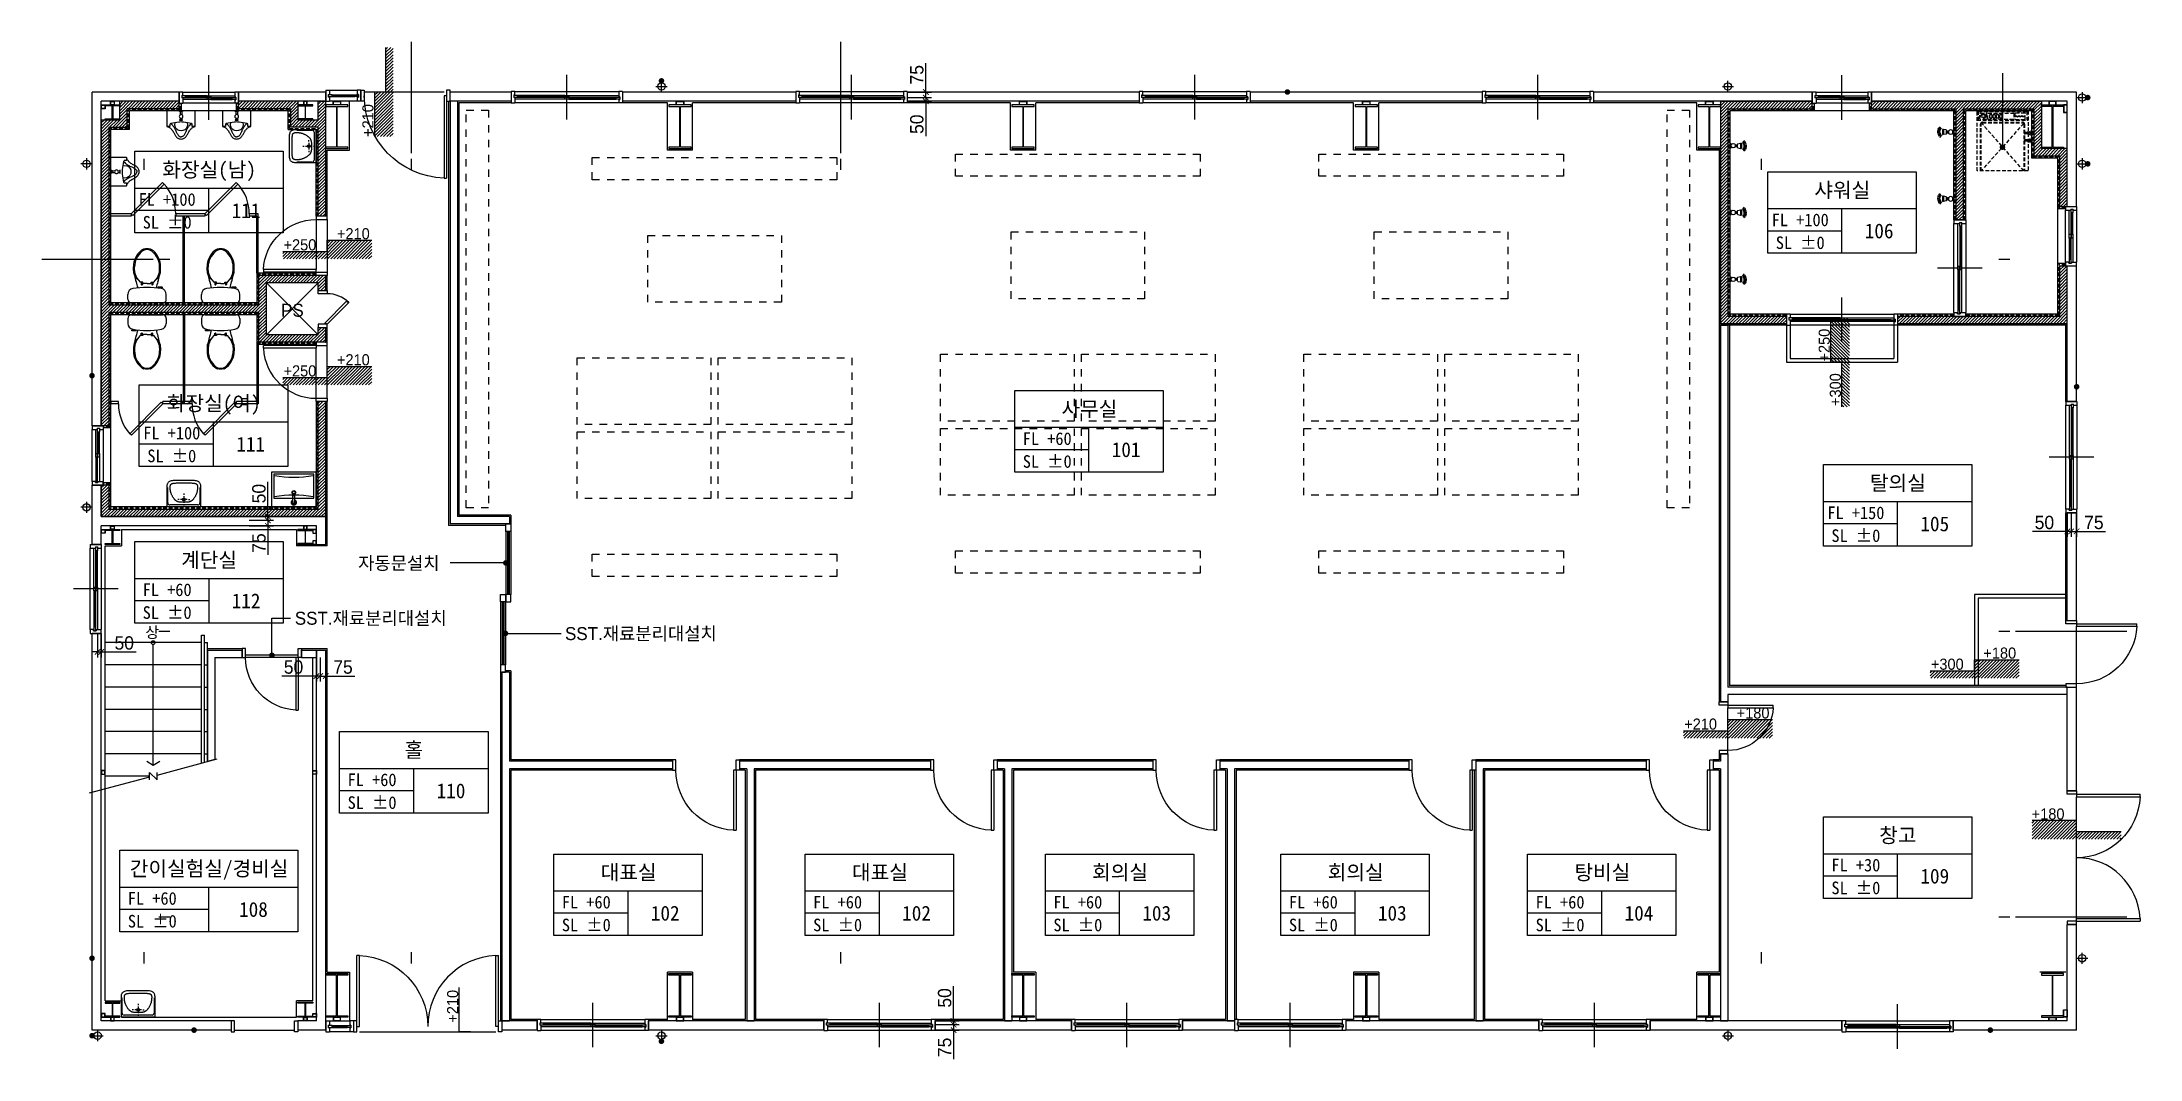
# Model space of a CAD drawing. Extents: x 89936 to 118216, y 739919 to 753634.
import ezdxf
from ezdxf.enums import TextEntityAlignment as Align

# ---------------------------------------------------------------- set-up
doc = ezdxf.new("R2010")
doc.units = 0
doc.header["$LTSCALE"] = 100
for name, pattern in [('CEN', [62, 60, -1, 0, -1]), ('CENTER', [24.8, 21.75, -1.35, 0.35, -1.35]), ('DASH', [2, 1, -1]), ('DASHED', [0.75, 0.5, -0.25]), ('HID', [2.3, 1.5, -0.8])]:
    doc.linetypes.add(name, pattern=pattern)
doc.layers.get('0').update_dxf_attribs({"linetype": 'CONTINUOUS'})
doc.layers.get('DEFPOINTS').update_dxf_attribs({"linetype": 'CONTINUOUS'})
for name, color, linetype in [('00-F-FUR-DP', 8, 'HID'), ('3', 3, 'CONTINUOUS'), ('4', 7, 'CONTINUOUS'), ('BATH', 3, 'CONTINUOUS'), ('DIM', 7, 'CONTINUOUS'), ('DOOR1', 3, 'CONTINUOUS'), ('DOOR2', 4, 'CONTINUOUS'), ('HATCH', 3, 'CONTINUOUS'), ('LEAD', 1, 'CONTINUOUS'), ('STAIR', 3, 'CONTINUOUS'), ('STAIR1', 4, 'CONTINUOUS'), ('TEX', 6, 'CONTINUOUS'), ('TEXT2', 4, 'CONTINUOUS'), ('THK100판넬', 4, 'CONTINUOUS'), ('THK125판넬', 2, 'CONTINUOUS'), ('TOIL', 3, 'CONTINUOUS'), ('TXT', 2, 'CONTINUOUS'), ('WALL2', 7, 'CONTINUOUS'), ('WALL5', 3, 'CONTINUOUS'), ('WD', 4, 'CONTINUOUS'), ('WID', 4, 'CONTINUOUS'), ('WIN2', 6, 'CONTINUOUS'), ('WIN3', 1, 'CENTER'), ('ww1', 9, 'CONTINUOUS'), ('가구', 251, 'CONTINUOUS'), ('기둥-1', 2, 'CONTINUOUS'), ('내벽', 7, 'CONTINUOUS'), ('드레인', 7, 'CONTINUOUS'), ('보조기둥', 7, 'CONTINUOUS'), ('석고보드', 5, 'CONTINUOUS'), ('수전', 3, 'CONTINUOUS'), ('식탁', 8, 'DASHED'), ('실명', 4, 'CONTINUOUS'), ('입면선', 5, 'CEN'), ('재료분리', 35, 'CONTINUOUS'), ('철골', 3, 'CONTINUOUS'), ('큐비클', 6, 'CONTINUOUS')]:
    doc.layers.add(name, color=color, linetype=linetype)
doc.styles.add('가는각진제목체', font='')
doc.styles.add('돋움', font='')
doc.styles.get('가는각진제목체').set_extended_font_data('GulimChe')
doc.styles.get('돋움').set_extended_font_data('Dotum')
doc.dimstyles.new('STANDARD$0', dxfattribs={"dimscale": 0, "dimtxt": 90, "dimasz": 50, "dimexe": 30, "dimexo": 150, "dimgap": 30, "dimtad": 3, "dimdec": 0, "dimdsep": 46, "dimlunit": 6, "dimtxsty": 'STANDARD', "dimcen": 80, "dimadec": 0, "dimazin": 0, "dimtfac": 1, "dimtdec": 0, "dimtmove": 2, "dimatfit": 3, "dimfxl": 1, "dimtolj": 1, "dimtzin": 0, "dimarcsym": 0})
pattern_1 = [(45, (368903.823, 2296544.608), (-21.21320344, 21.21320344), [])]

msp = doc.modelspace()

# ---------------------------------------------------------------- texts
at = {"layer": 'TEX', "style": '가는각진제목체'}
for s, p in [('화장실(남)', (92189.4, 751911.8)), ('샤워실', (114201.9, 751636.8)), ('화장실(여)', (92251.9, 748761.8)), ('사무실', (104055.5, 748686.8)), ('탈의실', (114951.9, 747686.8)), ('계단실', (92189.4, 746649.3)), ('홀', (94948.6, 744087)), ('창고', (114951.9, 742936.8)), ('간이실험실/경비실', (92189.4, 742487.3)), ('대표실', (97843, 742436.8)), ('대표실', (101230.5, 742436.8)), ('회의실', (104468, 742436.8)), ('회의실', (107643, 742436.8)), ('탕비실', (110968, 742436.8))]:
    msp.add_text(s, height=200, dxfattribs=at).set_placement(p, align=Align.MIDDLE_CENTER)
at = {"layer": 'TEX', "color": 1, "style": '가는각진제목체'}
for s, p in [('FL +100', (91623.4, 751508.9)), ('SL %%P0', (91623.4, 751208.9)), ('FL +100', (113635.9, 751233.9)), ('SL %%P0', (113635.9, 750933.9)), ('FL +100', (91685.9, 748358.9)), ('FL +60', (103485.8, 748283.9)), ('SL %%P0', (91685.9, 748058.9)), ('SL %%P0', (103485.8, 747983.9)), ('FL +150', (114385.9, 747283.9)), ('SL %%P0', (114385.9, 746983.9)), ('FL +60', (91623.3, 746246.4)), ('SL %%P0', (91623.3, 745946.4)), ('FL +60', (94385.7, 743683.9)), ('SL %%P0', (94385.7, 743383.9)), ('FL +30', (114385.9, 742533.9)), ('FL +60', (91423.2, 742084.4)), ('FL +60', (97273.3, 742033.9)), ('FL +60', (100660.8, 742033.9)), ('FL +60', (103898.4, 742033.9)), ('FL +60', (107073.4, 742033.9)), ('FL +60', (110398.4, 742033.9)), ('SL %%P0', (114385.9, 742233.9)), ('SL %%P0', (91423.2, 741784.4)), ('SL %%P0', (97273.3, 741733.9)), ('SL %%P0', (100660.8, 741733.9)), ('SL %%P0', (103898.4, 741733.9)), ('SL %%P0', (107073.4, 741733.9)), ('SL %%P0', (110398.4, 741733.9))]:
    msp.add_text(s, height=170, dxfattribs=at).set_placement(p, align=Align.MIDDLE)
at = {"layer": 'TEX', "style": '가는각진제목체'}
for s, p in [('111', (92686.9, 751359.7)), ('106', (114699.4, 751084.7)), ('111', (92749.4, 748209.7)), ('101', (104549.4, 748134.7)), ('105', (115449.4, 747134.7)), ('112', (92686.9, 746097.2)), ('110', (95449.4, 743534.7)), ('109', (115449.4, 742384.7)), ('108', (92786.9, 741935.2)), ('102', (98336.9, 741884.7)), ('102', (101724.4, 741884.7)), ('103', (104961.9, 741884.7)), ('103', (108136.9, 741884.7)), ('104', (111461.9, 741884.7))]:
    msp.add_text(s, height=200, dxfattribs=at).set_placement(p, align=Align.MIDDLE)
at = {"layer": 'TEXT2', "style": '돋움'}
for s, p in [('+210', (94329.2, 752354.1)), ('+250', (113959.2, 749325.2)), ('+300', (114109.2, 748725.2)), ('+210', (95471.7, 740409.8))]:
    msp.add_text(s, height=150, rotation=90, dxfattribs=at).set_placement(p, align=Align.MIDDLE_LEFT)
for s, height, p in [('+210', 150, (93912.2, 751048.7)), ('+250', 150, (93191.9, 750898.7)), ('PS', 175, (93159, 750016.6)), ('+210', 150, (93912.2, 749348.7)), ('+250', 150, (93191.9, 749198.7)), ('자동문설치', 175, (94197.4, 746606.1)), ('상', 150, (91328.9, 745673.9)), ('SST.재료분리대설치', 175, (93344.2, 745863.2)), ('SST.재료분리대설치', 175, (96986, 745656.1)), ('+180', 150, (116104.1, 745393.7)), ('+300', 150, (115396.9, 745243.7)), ('+180', 150, (112779.1, 744586.2)), ('+210', 150, (112071.9, 744436.2)), ('+180', 150, (116755.7, 743223.7))]:
    msp.add_text(s, height=height, dxfattribs=at).set_placement(p, align=Align.MIDDLE_LEFT)

# ---------------------------------------------------------------- blocks, each defined once
blk = doc.blocks.new('to-cl-002-D-P')
for p, q in [((0, -210), (0, 210)), ((50, 260), (115, 260)), ((271, 77), (249, 77)), ((271, 63), (249, 63)), ((264, 0), (264, 47)), ((264, 0), (264, -47)), ((272, 55), (280, 55)), ((280, 55), (280, 92)), ((438, 183), (487, 183)), ((438, 168), (487, 168)), ((50, -260), (115, -260)), ((216, -180), (196, -180)), ((201, -149), (214, -149)), ((204, -204), (204, -180)), ((214, -206), (206, -206)), ((216, -151), (216, -204)), ((271, -63), (249, -63)), ((271, -77), (249, -77)), ((272, -55), (280, -55)), ((280, -55), (280, -92)), ((438, -167), (487, -167)), ((438, -182), (487, -182))]:
    blk.add_line(p, q)
for centre, radius, start, end in [((50, 210), 50, 90, 180), ((115, 180), 80, 9.371, 90), ((-975, 0), 1185, 350.629, 9.371), ((22, 880), 780, 283.4821, 289.8452), ((251, 70), 7.18, 103.3906, 256.6094), ((272, 47), 8, 90, 180), ((269, 70), 7.18, 283.3906, 76.6094), ((470, -93), 265, 104.85, 135.6598), ((456, -313), 490, 100.0614, 110.1678), ((356, 130), 28.3, 134.6943, 177.7522), ((438, 7), 176, 90, 125.5791), ((438, 7), 161, 90, 102.9779), ((487, -102), 285, 39.8384, 90), ((487, -102), 270, 39.8384, 90), ((610, 0), 110, 0, 39.8384), ((610, 0), 110, 320.1616, 0), ((610, 0), 125, 22.0639, 39.8384), ((718, 45), 8.45, 239.8637, 16.7518), ((610, 0), 120, 0, 18.7626), ((610, 0), 120, 341.2374, 0), ((50, -210), 50, 180, 270), ((115, -180), 80, 270, 350.629), ((22, -880), 780, 70.1548, 76.5179), ((206, -204), 2, 180, 270), ((214, -151), 2, 0, 90), ((214, -204), 2, 270, 0), ((251, -70), 7.18, 103.3906, 256.6094), ((272, -47), 8, 180, 270), ((269, -70), 7.18, 283.3906, 76.6094), ((470, 93), 265, 224.3402, 255.15), ((456, 313), 490, 249.8322, 259.9386), ((356, -130), 28.3, 182.2478, 225.3057), ((438, -6), 176, 234.4209, 270), ((438, -6), 161, 257.0221, 270), ((487, 102), 270, 270, 320.1616), ((487, 102), 285, 270, 320.1616), ((610, 0), 125, 320.1616, 337.9361), ((718, -45), 8.45, 343.2482, 120.1363)]:
    blk.add_arc(centre, radius, start, end)
blk = doc.blocks.new('to-ur-004-D-P')
for p, q in [((-20, 0), (-20, -10)), ((-10, 0), (-10, -52)), ((10, 0), (10, -52)), ((20, -10), (20, 0)), ((-20, -10), (20, -10)), ((-20, -125), (-20, -120)), ((-20, -120), (20, -120)), ((20, -125), (-20, -125)), ((-10, -98), (-10, -120)), ((10, -98), (10, -120)), ((20, -120), (20, -125))]:
    blk.add_line(p, q)
for points in [[(190, 0), (190, -210), (165, -220, 0.015962), (135, -240, 0.046411), (105, -280, 0.0259), (85, -320, -0.027117), (60, -355, -0.071022), (25, -375, -0.04853), (0, -380, -0.04853), (-25, -375, -0.071022), (-60, -355, -0.027117), (-85, -320, 0.0259), (-105, -280, 0.046411), (-135, -240, 0.015962), (-165, -220), (-190, -210), (-190, 0)], [(-190, -210), (-150, -210), (-150, -180, -0.198912), (-148, -176, -0.089166), (-140, -170), (-32, -152, -0.080898), (32, -152), (140, -170, -0.22682), (148, -176, -0.062315), (150, -180), (150, -210), (190, -210)], [(-140, -170, -0.028114), (-116, -192, -0.053656), (-105, -205, -0.00764), (-82, -242, -0.021456), (-75, -255, -0.020394), (-64, -280, 0.025325), (-55, -300, 0.016526), (-49, -311, 0.011962), (-40, -325, 0.049323), (-33, -334, 0.033116), (-20, -345, 0.102356), (-13, -348, 0.056761), (0, -350)], [(140, -170, 0.028114), (116, -192, 0.053656), (105, -205, 0.00764), (82, -242, 0.021456), (75, -255, 0.020394), (64, -280, -0.025325), (55, -300, -0.016526), (49, -311, -0.011962), (40, -325, -0.049323), (33, -334, -0.033116), (20, -345, -0.102356), (13, -348, -0.056761), (0, -350)]]:
    blk.add_lwpolyline(points, format="xyb")
blk.add_circle((0, -75), 25)
blk.add_arc((0, -185), 85, 163.2144, 16.7856)
blk = doc.blocks.new('수전')
at = {"layer": '수전'}
for p, q in [((-36, -4), (-36, 0)), ((-36, 0), (36, 0)), ((-30, -10), (30, -10)), ((-10, -10), (-18, -10)), ((-10, -10), (-10, -28)), ((-10, -61), (-10, -90)), ((10, -10), (10, -27)), ((10, -61), (10, -90)), ((36, -4), (36, 0))]:
    blk.add_line(p, q, dxfattribs=at)
for centre, radius, start, end in [((-30, -4), 5.6, 180, 270), ((-17, -28), 2.72, 64.4025, 244.4025), ((-42, -61), 38.5, 9.205, 51.3199), ((-1, 10), 38.5, 248.0879, 294.8723), ((0, -48), 14.6, 138.6619, 219.7429), ((-15, -61), 5.6, 0, 39.7429), ((0, -90), 9.74, 180, 0), ((0, -55), 3.94, 179.9227, 359.9227), ((42, -60), 38.5, 129.436, 172.5243), ((15, -61), 5.6, 138.7321, 180), ((0, -48), 14.6, 318.7321, 44.7369), ((16, -28), 2.77, 298.3975, 118.3975), ((30, -4), 5.6, 269.992, 0)]:
    blk.add_arc(centre, radius, start, end, dxfattribs=at)
blk = doc.blocks.new('세탁기')
at = {"layer": '식탁', "linetype": 'DASHED'}
for p, q in [((-629087, -1417323), (-628277, -1417323)), ((-629087, -1418008), (-629087, -1417323)), ((-629078, -1417990), (-629078, -1417341)), ((-629078, -1417341), (-628961, -1417341)), ((-629058, -1417363), (-629058, -1417494)), ((-628976, -1417359), (-629054, -1417359)), ((-628972, -1417494), (-628972, -1417363)), ((-628961, -1418008), (-628961, -1417323)), ((-628277, -1417377), (-628921, -1417949)), ((-628919, -1417381), (-628277, -1417954)), ((-628907, -1417368), (-628277, -1417368)), ((-628907, -1417377), (-628277, -1417377)), ((-628277, -1417323), (-628277, -1418008)), ((-629058, -1417860), (-629058, -1417521)), ((-629054, -1417499), (-628976, -1417499)), ((-629054, -1417516), (-628976, -1417516)), ((-629036, -1417674), (-628994, -1417674)), ((-628972, -1417521), (-628972, -1417860)), ((-628934, -1417936), (-628934, -1417395)), ((-628925, -1417936), (-628925, -1417395)), ((-629058, -1417964), (-629058, -1417888)), ((-628976, -1417864), (-629054, -1417864)), ((-629050, -1417881), (-628980, -1417881)), ((-629040, -1417697), (-629040, -1417679)), ((-629040, -1417742), (-629040, -1417724)), ((-629040, -1417786), (-629040, -1417768)), ((-629040, -1417831), (-629040, -1417813)), ((-628994, -1417701), (-629036, -1417701)), ((-629036, -1417719), (-628994, -1417719)), ((-628994, -1417746), (-629036, -1417746)), ((-629036, -1417764), (-628994, -1417764)), ((-628994, -1417791), (-629036, -1417791)), ((-629036, -1417809), (-628994, -1417809)), ((-628994, -1417836), (-629036, -1417836)), ((-628990, -1417679), (-628990, -1417697)), ((-628990, -1417724), (-628990, -1417742)), ((-628990, -1417768), (-628990, -1417786)), ((-628990, -1417813), (-628990, -1417831)), ((-628972, -1417888), (-628972, -1417964)), ((-628277, -1417954), (-628907, -1417954)), ((-628277, -1418008), (-629087, -1418008)), ((-628961, -1417990), (-629078, -1417990)), ((-628980, -1417972), (-629050, -1417972)), ((-628277, -1417963), (-628907, -1417963))]:
    blk.add_line(p, q, dxfattribs=at)
for centre, radius in [((-629018, -1417388), 13.4), ((-629018, -1417428), 13.4), ((-629018, -1417467), 13.4), ((-629018, -1417924), 30.5), ((-629018, -1417924), 21.5)]:
    blk.add_circle(centre, radius, dxfattribs=at)
for centre, radius, start, end in [((-629054, -1417363), 4.48, 90, 180), ((-628976, -1417363), 4.48, 0, 90), ((-628907, -1417395), 26.9, 90, 180), ((-628907, -1417395), 17.9, 90, 180), ((-629054, -1417494), 4.48, 180, 270), ((-629054, -1417521), 4.48, 90, 180), ((-629036, -1417679), 4.48, 90, 180), ((-628994, -1417679), 4.48, 0, 90), ((-628976, -1417494), 4.48, 270, 0), ((-628976, -1417521), 4.48, 0, 90), ((-629054, -1417860), 4.48, 180, 270), ((-629050, -1417888), 7.95, 90, 180), ((-629036, -1417697), 4.48, 180, 270), ((-629036, -1417724), 4.48, 90, 180), ((-629036, -1417742), 4.48, 180, 270), ((-629036, -1417768), 4.48, 90, 180), ((-629036, -1417786), 4.48, 180, 270), ((-629036, -1417813), 4.48, 90, 180), ((-629036, -1417831), 4.48, 180, 270), ((-628994, -1417697), 4.48, 270, 0), ((-628994, -1417724), 4.48, 0, 90), ((-628994, -1417742), 4.48, 270, 0), ((-628994, -1417768), 4.48, 0, 90), ((-628994, -1417786), 4.48, 270, 0), ((-628994, -1417813), 4.48, 0, 90), ((-628994, -1417831), 4.48, 270, 0), ((-628980, -1417888), 7.95, 0, 90), ((-628976, -1417860), 4.48, 270, 0), ((-628907, -1417936), 26.9, 180, 270), ((-628907, -1417936), 17.9, 180, 270), ((-629050, -1417964), 7.95, 180, 270), ((-628980, -1417964), 7.95, 270, 0)]:
    blk.add_arc(centre, radius, start, end, dxfattribs=at)
blk = doc.blocks.new('샤워기')
at = {"layer": 'BATH', "color": 33}
for p, q in [((-30, 118), (-51, 139)), ((-24, 123), (-41, 147)), ((-18, 126), (-30, 154)), ((-21, 106), (-21, 110)), ((-11, 129), (-19, 158)), ((-19, 106), (-19, 110)), ((-13, 106), (-13, 110)), ((-11, 106), (-11, 110)), ((-4, 130), (-6, 160)), ((-5, 106), (-5, 110)), ((-3, 106), (-3, 110)), ((3, 106), (3, 110)), ((4, 130), (6, 160)), ((5, 106), (5, 110)), ((11, 129), (19, 158)), ((11, 106), (11, 110)), ((13, 106), (13, 110)), ((18, 126), (30, 154)), ((19, 106), (19, 110)), ((21, 106), (21, 110)), ((24, 123), (41, 147)), ((30, 118), (51, 139))]:
    blk.add_line(p, q, dxfattribs=at)
at = {"layer": 'BATH', "color": 7}
for p, q in [((-25, 100), (-25, 107)), ((-20, 75), (-25, 100)), ((25, 100), (-25, 100)), ((22, 110), (-22, 110)), ((-10, 70), (10, 70)), ((-10, 70), (-10, 65)), ((10, 50), (-10, 50)), ((-10, 50), (-10, 50)), ((-5, 60), (5, 60)), ((-5, 55), (-5, 60)), ((5, 55), (-5, 55)), ((5, 55), (5, 60)), ((10, 70), (10, 65)), ((10, 50), (10, 50)), ((20, 75), (25, 100)), ((25, 100), (25, 107))]:
    blk.add_line(p, q, dxfattribs=at)
at = {"layer": 'BATH'}
blk.add_lwpolyline([(10, 10), (15, 10, -0.414214), (20, 5), (20, 0), (-20, 0), (-20, 5, -0.414214), (-15, 10), (-10, 10)], format="xyb", close=True, dxfattribs=at)
for points in [[(-10, 10), (-10, 10)], [(10, 10), (10, 10)]]:
    blk.add_lwpolyline(points, dxfattribs=at)
at = {"layer": 'BATH', "color": 7}
for centre, radius, start, end in [((-22, 107), 3, 90, 180), ((2, 30), 23.3, 120.8311, 239.1689), ((-11, 81), 11.4, 214.075, 272.7949), ((-5, 65), 5, 180, 270), ((-5, 50), 5, 90, 180), ((5, 65), 5, 270, 0), ((5, 50), 5, 0, 90), ((11, 81), 11.4, 267.2051, 325.925), ((-2, 30), 23.3, 300.8311, 59.1689), ((22, 107), 3, 0, 90)]:
    blk.add_arc(centre, radius, start, end, dxfattribs=at)
at = {"layer": 'BATH', "color": 33}
for centre, start, end in [((-24, 106), 250.5288, 0), ((-16, 106), 180, 0), ((-8, 106), 180, 0), ((0, 106), 180, 0), ((8, 106), 180, 0), ((16, 106), 180, 0), ((24, 106), 180, 289.4712)]:
    blk.add_arc(centre, 3, start, end, dxfattribs=at)
blk = doc.blocks.new('TOIPD01')
for p, q in [((9, -261), (9, -54)), ((36, -27), (414, -27)), ((162, -99), (144, -99)), ((180, -99), (270, -99)), ((225, -36), (225, -18)), ((225, -144), (225, -54)), ((225, -180), (225, -162)), ((288, -99), (306, -99)), ((441, -54), (441, -261))]:
    blk.add_line(p, q)
blk.add_lwpolyline([(0, 0), (225, 0), (450, 0), (450, -180), (450, -279, -0.041311), (449, -287, -0.017137), (446, -306, -0.057553), (441, -320, -0.051673), (432, -333, -0.078319), (421, -343, -0.068121), (405, -351, -0.037715), (377, -358, -0.041311), (351, -360), (225, -360), (99, -360, -0.041311), (73, -358, -0.037715), (45, -351, -0.068121), (29, -343, -0.078319), (18, -333, -0.051673), (9, -320, -0.057553), (4, -306, -0.017137), (1, -287, -0.041311), (0, -279), (0, -180)], format="xyb", close=True)
blk.add_lwpolyline([(114, -322), (105, -322), (96, -321), (89, -320), (83, -319), (78, -318), (74, -317), (70, -316), (67, -315), (64, -314), (61, -313), (59, -312), (57, -310), (55, -309), (54, -308), (52, -307), (51, -305), (50, -304), (49, -302), (48, -301), (47, -299), (47, -298), (46, -296), (46, -294), (45, -293), (44, -291), (44, -289), (43, -287), (43, -286), (42, -284), (42, -282), (42, -280), (41, -278), (41, -276), (41, -274), (41, -272), (41, -269), (41, -266), (41, -263), (41, -259), (41, -255), (42, -250), (42, -245), (42, -239), (43, -233), (44, -227), (45, -220), (46, -214), (47, -207), (49, -200), (50, -193), (52, -187), (55, -180), (57, -173), (60, -166), (63, -160), (66, -153), (70, -146), (73, -140), (77, -133), (81, -127), (85, -121), (89, -115), (93, -110), (97, -105), (100, -101), (104, -97), (107, -94), (110, -91), (113, -88), (116, -86), (120, -83), (123, -81), (126, -79), (130, -77), (134, -74), (138, -72), (143, -70), (148, -69), (154, -67), (160, -66), (167, -65), (174, -64), (182, -64), (190, -63), (198, -63), (207, -63), (216, -63), (225, -63), (234, -63), (243, -63), (252, -63), (260, -63), (268, -64), (276, -64), (283, -65), (290, -66), (296, -67), (302, -69), (307, -70), (312, -72), (316, -74), (320, -77), (324, -79), (327, -81), (330, -83), (334, -86), (337, -88), (340, -91), (343, -94), (346, -97), (350, -101), (353, -105), (357, -110), (361, -115), (365, -121), (369, -127), (373, -133), (377, -140), (380, -146), (384, -153), (387, -160), (390, -166), (393, -173), (395, -180), (398, -186), (400, -192), (401, -198), (403, -204), (404, -209), (405, -215), (406, -220), (407, -225), (408, -229), (408, -234), (408, -238), (409, -243), (409, -247), (409, -252), (409, -256), (409, -261), (409, -265), (409, -268), (409, -272), (409, -275), (408, -278), (408, -281), (408, -283), (407, -285), (407, -287), (406, -289), (406, -291), (405, -293), (404, -294), (404, -296), (403, -298), (403, -299), (402, -301), (401, -302), (400, -304), (399, -305), (398, -307), (396, -308), (395, -309), (393, -310), (391, -312), (389, -313), (386, -314), (383, -315), (380, -316), (376, -317), (372, -318), (367, -319), (361, -320), (354, -321), (345, -322), (336, -322), (325, -323), (313, -323), (300, -324), (286, -324), (271, -324), (256, -324), (241, -324), (225, -324), (209, -324), (194, -324), (179, -324), (164, -324), (150, -324), (137, -323), (125, -323)], close=True)
blk.add_circle((225, -99), 18)
for centre, start, end in [((36, -54), 90, 180), ((414, -54), 0, 90)]:
    blk.add_arc(centre, 27, start, end)
blk = doc.blocks.new('_ArchTick')
at = {"color": 0, "linetype": 'ByBlock', "const_width": 0.15}
blk.add_lwpolyline([(-0.5, -0.5), (0.5, 0.5)], dxfattribs=at)
blk = doc.blocks.new('*D8')
at = {"layer": 'DEFPOINTS', "color": 0, "transparency": 16777216}
for p in [(101599, 752959), (101599, 752884), (101849, 752884)]:
    blk.add_point(p, dxfattribs=at)
at = {"layer": 'DIM', "color": 3, "lineweight": -2, "transparency": 16777216}
for p, q in [((101849, 752959), (101849, 753349)), ((101599, 752959), (101924, 752959)), ((101599, 752884), (101924, 752884)), ((101849, 752884), (101849, 753034))]:
    blk.add_line(p, q, dxfattribs=at)
at = {"layer": 'DIM', "color": 3, "lineweight": -2, "transparency": 16777216, "xscale": 75, "yscale": 75, "zscale": 75}
for p, rotation in [((101849, 752959), 90), ((101849, 752884), 270)]:
    blk.add_blockref('_ArchTick', p, dxfattribs=dict(at, rotation=rotation))
at = {"layer": 'DIM', "color": 6, "transparency": 16777216, "insert": (101729, 753192), "char_height": 180, "attachment_point": 5, "rotation": 90, "style": '돋움'}
blk.add_mtext('\\A1;75', dxfattribs=at)
blk = doc.blocks.new('*D9')
at = {"layer": 'DEFPOINTS', "color": 0, "transparency": 16777216}
for p in [(101599, 752884), (101599, 752834), (101849, 752834)]:
    blk.add_point(p, dxfattribs=at)
at = {"layer": 'DIM', "color": 3, "lineweight": -2, "transparency": 16777216}
for p, q in [((101599, 752884), (101924, 752884)), ((101599, 752834), (101924, 752834)), ((101849, 752884), (101849, 752959)), ((101849, 752884), (101849, 752834)), ((101849, 752834), (101849, 752366))]:
    blk.add_line(p, q, dxfattribs=at)
at = {"layer": 'DIM', "color": 3, "lineweight": -2, "transparency": 16777216, "xscale": 75, "yscale": 75, "zscale": 75}
for p, rotation in [((101849, 752884), 270), ((101849, 752834), 90)]:
    blk.add_blockref('_ArchTick', p, dxfattribs=dict(at, rotation=rotation))
at = {"layer": 'DIM', "color": 6, "transparency": 16777216, "insert": (101729, 752525), "char_height": 180, "attachment_point": 5, "rotation": 90, "style": '돋움'}
blk.add_mtext('\\A1;50', dxfattribs=at)
blk = doc.blocks.new('*D10')
at = {"layer": 'DEFPOINTS', "color": 0, "transparency": 16777216}
for p in [(101974, 740384), (101974, 740309), (102224, 740309)]:
    blk.add_point(p, dxfattribs=at)
at = {"layer": 'DIM', "color": 3, "lineweight": -2, "transparency": 16777216}
for p, q in [((101974, 740384), (102299, 740384)), ((102224, 740459), (102224, 740309)), ((101974, 740309), (102299, 740309)), ((102224, 740309), (102224, 739919))]:
    blk.add_line(p, q, dxfattribs=at)
at = {"layer": 'DIM', "color": 3, "lineweight": -2, "transparency": 16777216, "xscale": 75, "yscale": 75, "zscale": 75}
for p, rotation in [((102224, 740384), 90), ((102224, 740309), 270)]:
    blk.add_blockref('_ArchTick', p, dxfattribs=dict(at, rotation=rotation))
at = {"layer": 'DIM', "color": 6, "transparency": 16777216, "insert": (102104, 740077), "char_height": 180, "attachment_point": 5, "rotation": 90, "style": '돋움'}
blk.add_mtext('\\A1;75', dxfattribs=at)
blk = doc.blocks.new('*D11')
at = {"layer": 'DEFPOINTS', "color": 0, "transparency": 16777216}
for p in [(101974, 740434), (101974, 740384), (102224, 740384)]:
    blk.add_point(p, dxfattribs=at)
at = {"layer": 'DIM', "color": 3, "lineweight": -2, "transparency": 16777216}
for p, q in [((102224, 740434), (102224, 740903)), ((101974, 740434), (102299, 740434)), ((101974, 740384), (102299, 740384)), ((102224, 740384), (102224, 740434)), ((102224, 740384), (102224, 740309))]:
    blk.add_line(p, q, dxfattribs=at)
at = {"layer": 'DIM', "color": 3, "lineweight": -2, "transparency": 16777216, "xscale": 75, "yscale": 75, "zscale": 75}
for p, rotation in [((102224, 740434), 270), ((102224, 740384), 90)]:
    blk.add_blockref('_ArchTick', p, dxfattribs=dict(at, rotation=rotation))
at = {"layer": 'DIM', "color": 6, "transparency": 16777216, "insert": (102104, 740744), "char_height": 180, "attachment_point": 5, "rotation": 90, "style": '돋움'}
blk.add_mtext('\\A1;50', dxfattribs=at)
blk = doc.blocks.new('*D12')
at = {"layer": 'DEFPOINTS', "color": 0, "transparency": 16777216}
for p in [(90686, 745659), (90736, 745659), (90686, 745409)]:
    blk.add_point(p, dxfattribs=at)
at = {"layer": 'DIM', "color": 3, "lineweight": -2, "transparency": 16777216}
for p, q in [((90686, 745659), (90686, 745334)), ((90736, 745659), (90736, 745334)), ((90686, 745409), (90611, 745409)), ((90686, 745409), (90736, 745409)), ((90736, 745409), (91204, 745409))]:
    blk.add_line(p, q, dxfattribs=at)
at = {"layer": 'DIM', "color": 3, "lineweight": -2, "transparency": 16777216, "xscale": 75, "yscale": 75, "zscale": 75}
blk.add_blockref('_ArchTick', (90686, 745409), dxfattribs=at)
at = {"layer": 'DIM', "color": 3, "lineweight": -2, "transparency": 16777216, "xscale": 75, "yscale": 75, "zscale": 75, "rotation": 180}
blk.add_blockref('_ArchTick', (90736, 745409), dxfattribs=at)
at = {"layer": 'DIM', "color": 6, "transparency": 16777216, "insert": (91045, 745529), "char_height": 180, "attachment_point": 5, "style": '돋움'}
blk.add_mtext('\\A1;50', dxfattribs=at)
blk = doc.blocks.new('*D13')
at = {"layer": 'DEFPOINTS', "color": 0, "transparency": 16777216}
for p in [(117286, 747284), (117361, 747284), (117286, 747034)]:
    blk.add_point(p, dxfattribs=at)
at = {"layer": 'DIM', "color": 3, "lineweight": -2, "transparency": 16777216}
for p, q in [((117286, 747284), (117286, 746959)), ((117361, 747284), (117361, 746959)), ((117286, 747034), (117436, 747034)), ((117361, 747034), (117751, 747034))]:
    blk.add_line(p, q, dxfattribs=at)
at = {"layer": 'DIM', "color": 3, "lineweight": -2, "transparency": 16777216, "xscale": 75, "yscale": 75, "zscale": 75, "rotation": 180}
blk.add_blockref('_ArchTick', (117286, 747034), dxfattribs=at)
at = {"layer": 'DIM', "color": 3, "lineweight": -2, "transparency": 16777216, "xscale": 75, "yscale": 75, "zscale": 75}
blk.add_blockref('_ArchTick', (117361, 747034), dxfattribs=at)
at = {"layer": 'DIM', "color": 6, "transparency": 16777216, "insert": (117594, 747154), "char_height": 180, "attachment_point": 5, "style": '돋움'}
blk.add_mtext('\\A1;75', dxfattribs=at)
blk = doc.blocks.new('*D14')
at = {"layer": 'DEFPOINTS', "color": 0, "transparency": 16777216}
for p in [(117236, 747284), (117286, 747284), (117236, 747034)]:
    blk.add_point(p, dxfattribs=at)
at = {"layer": 'DIM', "color": 3, "lineweight": -2, "transparency": 16777216}
for p, q in [((117236, 747284), (117236, 746959)), ((117286, 747284), (117286, 746959)), ((117236, 747034), (116768, 747034)), ((117286, 747034), (117236, 747034)), ((117286, 747034), (117361, 747034))]:
    blk.add_line(p, q, dxfattribs=at)
at = {"layer": 'DIM', "color": 3, "lineweight": -2, "transparency": 16777216, "xscale": 75, "yscale": 75, "zscale": 75}
blk.add_blockref('_ArchTick', (117236, 747034), dxfattribs=at)
at = {"layer": 'DIM', "color": 3, "lineweight": -2, "transparency": 16777216, "xscale": 75, "yscale": 75, "zscale": 75, "rotation": 180}
blk.add_blockref('_ArchTick', (117286, 747034), dxfattribs=at)
at = {"layer": 'DIM', "color": 6, "transparency": 16777216, "insert": (116927, 747154), "char_height": 180, "attachment_point": 5, "style": '돋움'}
blk.add_mtext('\\A1;50', dxfattribs=at)
blk = doc.blocks.new('*D15')
at = {"layer": 'DEFPOINTS', "color": 0, "transparency": 16777216}
for p in [(93686, 745334), (93761, 745334), (93686, 745084)]:
    blk.add_point(p, dxfattribs=at)
at = {"layer": 'DIM', "color": 3, "lineweight": -2, "transparency": 16777216}
for p, q in [((93686, 745334), (93686, 745009)), ((93761, 745334), (93761, 745009)), ((93686, 745084), (93836, 745084)), ((93761, 745084), (94151, 745084))]:
    blk.add_line(p, q, dxfattribs=at)
at = {"layer": 'DIM', "color": 3, "lineweight": -2, "transparency": 16777216, "xscale": 75, "yscale": 75, "zscale": 75, "rotation": 180}
blk.add_blockref('_ArchTick', (93686, 745084), dxfattribs=at)
at = {"layer": 'DIM', "color": 3, "lineweight": -2, "transparency": 16777216, "xscale": 75, "yscale": 75, "zscale": 75}
blk.add_blockref('_ArchTick', (93761, 745084), dxfattribs=at)
at = {"layer": 'DIM', "color": 6, "transparency": 16777216, "insert": (93994, 745204), "char_height": 180, "attachment_point": 5, "style": '돋움'}
blk.add_mtext('\\A1;75', dxfattribs=at)
blk = doc.blocks.new('*D16')
at = {"layer": 'DEFPOINTS', "color": 0, "transparency": 16777216}
for p in [(93636, 745334), (93686, 745334), (93636, 745084)]:
    blk.add_point(p, dxfattribs=at)
at = {"layer": 'DIM', "color": 3, "lineweight": -2, "transparency": 16777216}
for p, q in [((93636, 745334), (93636, 745009)), ((93686, 745334), (93686, 745009)), ((93636, 745084), (93168, 745084)), ((93686, 745084), (93636, 745084)), ((93686, 745084), (93761, 745084))]:
    blk.add_line(p, q, dxfattribs=at)
at = {"layer": 'DIM', "color": 3, "lineweight": -2, "transparency": 16777216, "xscale": 75, "yscale": 75, "zscale": 75}
blk.add_blockref('_ArchTick', (93636, 745084), dxfattribs=at)
at = {"layer": 'DIM', "color": 3, "lineweight": -2, "transparency": 16777216, "xscale": 75, "yscale": 75, "zscale": 75, "rotation": 180}
blk.add_blockref('_ArchTick', (93686, 745084), dxfattribs=at)
at = {"layer": 'DIM', "color": 6, "transparency": 16777216, "insert": (93327, 745204), "char_height": 180, "attachment_point": 5, "style": '돋움'}
blk.add_mtext('\\A1;50', dxfattribs=at)
blk = doc.blocks.new('*D17')
at = {"layer": 'DEFPOINTS', "color": 0, "transparency": 16777216}
for p in [(92731, 747184), (92731, 747109), (92981, 747109)]:
    blk.add_point(p, dxfattribs=at)
at = {"layer": 'DIM', "color": 3, "lineweight": -2, "transparency": 16777216}
for p, q in [((92731, 747184), (93056, 747184)), ((92981, 747259), (92981, 747109)), ((92731, 747109), (93056, 747109)), ((92981, 747109), (92981, 746719))]:
    blk.add_line(p, q, dxfattribs=at)
at = {"layer": 'DIM', "color": 3, "lineweight": -2, "transparency": 16777216, "xscale": 75, "yscale": 75, "zscale": 75}
for p, rotation in [((92981, 747184), 90), ((92981, 747109), 270)]:
    blk.add_blockref('_ArchTick', p, dxfattribs=dict(at, rotation=rotation))
at = {"layer": 'DIM', "color": 6, "transparency": 16777216, "insert": (92861, 746877), "char_height": 180, "attachment_point": 5, "rotation": 90, "style": '돋움'}
blk.add_mtext('\\A1;75', dxfattribs=at)
blk = doc.blocks.new('*D18')
at = {"layer": 'DEFPOINTS', "color": 0, "transparency": 16777216}
for p in [(92731, 747234), (92731, 747184), (92981, 747184)]:
    blk.add_point(p, dxfattribs=at)
at = {"layer": 'DIM', "color": 3, "lineweight": -2, "transparency": 16777216}
for p, q in [((92981, 747234), (92981, 747703)), ((92731, 747234), (93056, 747234)), ((92731, 747184), (93056, 747184)), ((92981, 747184), (92981, 747234)), ((92981, 747184), (92981, 747109))]:
    blk.add_line(p, q, dxfattribs=at)
at = {"layer": 'DIM', "color": 3, "lineweight": -2, "transparency": 16777216, "xscale": 75, "yscale": 75, "zscale": 75}
for p, rotation in [((92981, 747234), 270), ((92981, 747184), 90)]:
    blk.add_blockref('_ArchTick', p, dxfattribs=dict(at, rotation=rotation))
at = {"layer": 'DIM', "color": 6, "transparency": 16777216, "insert": (92861, 747544), "char_height": 180, "attachment_point": 5, "rotation": 90, "style": '돋움'}
blk.add_mtext('\\A1;50', dxfattribs=at)

# ---------------------------------------------------------------- dimensions: what is measured, and where the dimension line sits
at = {"layer": 'DIM'}
for base, p1, p2, picture, middle in [((101848.7, 752884.4), (101598.5, 752959.4), (101598.5, 752884.4), '*D8', (101848.7, 753191.9)), ((101848.7, 752834.4), (101598.5, 752884.4), (101598.5, 752834.4), '*D9', (101848.7, 752525.2)), ((92981, 747184.4), (92730.9, 747234.4), (92730.9, 747184.4), '*D18', (92981, 747543.6)), ((92981, 747109.4), (92730.9, 747184.4), (92730.9, 747109.4), '*D17', (92981, 746876.9)), ((102223.7, 740384.4), (101973.5, 740434.4), (101973.5, 740384.4), '*D11', (102223.7, 740743.6)), ((102223.7, 740309.4), (101973.5, 740384.4), (101973.5, 740309.4), '*D10', (102223.7, 740076.9))]:
    dim = msp.add_linear_dim(base=base, p1=p1, p2=p2, angle=90, dimstyle='STANDARD$0', override={"dimscale": 150, "dimtxt": 1.2, "dimasz": 0.5, "dimexe": 0.5, "dimexo": 0, "dimgap": 0.2, "dimtad": 1, "dimtxsty": '돋움', "dimblk": 'ArchTick', "dimcen": 2.5, "dimdle": 0.5, "dimclrd": 3, "dimclre": 3, "dimclrt": 6, "dimtix": 1, "dimtmove": 0}, dxfattribs=at)
    dim.commit()
    dim.dimension.update_dxf_attribs({"geometry": picture, "text_midpoint": middle, "dimtype": 128})
for base, p1, p2, picture, middle in [((117236, 747034.2), (117286, 747284.4), (117236, 747284.4), '*D14', (116926.8, 747034.2)), ((117286, 747034.2), (117361, 747284.4), (117286, 747284.4), '*D13', (117593.5, 747034.2)), ((90686, 745409.2), (90736, 745659.4), (90686, 745659.4), '*D12', (91045.2, 745409.2)), ((93636, 745084.2), (93686, 745334.4), (93636, 745334.4), '*D16', (93326.8, 745084.2)), ((93686, 745084.2), (93761, 745334.4), (93686, 745334.4), '*D15', (93993.5, 745084.2))]:
    dim = msp.add_linear_dim(base=base, p1=p1, p2=p2, dimstyle='STANDARD$0', override={"dimscale": 150, "dimtxt": 1.2, "dimasz": 0.5, "dimexe": 0.5, "dimexo": 0, "dimgap": 0.2, "dimtad": 1, "dimtxsty": '돋움', "dimblk": 'ArchTick', "dimcen": 2.5, "dimdle": 0.5, "dimclrd": 3, "dimclre": 3, "dimclrt": 6, "dimtix": 1, "dimtmove": 0}, dxfattribs=at)
    dim.commit()
    dim.dimension.update_dxf_attribs({"geometry": picture, "text_midpoint": middle, "dimtype": 128})

# ---------------------------------------------------------------- hatches: boundary and pattern name
at = {"layer": 'HATCH'}
h = msp.add_hatch(dxfattribs=at)
h.set_pattern_fill('_USER,N', color=5, scale=30, angle=135, style=0, pattern_type=0)
h.set_pattern_definition([(225, (-609343.908, 668239.44), (-21.2132034, 21.2132034), [])])
h.paths.add_polyline_path([(94668.5, 752359.4), (94418.5, 752359.4), (94418.5, 752959.4), (94568.5, 752959.4), (94568.5, 753559.4), (94668.5, 753559.4)])
h = msp.add_hatch(dxfattribs=at)
h.set_pattern_fill('_USER,N', color=5, scale=30, angle=45, style=0, pattern_type=0)
h.set_pattern_definition(pattern_1)
h.paths.add_polyline_path([(93661, 749784.4), (93761, 749784.4), (93761, 749584.4), (92861, 749584.4), (92861, 749984.4), (90836, 749984.4), (90836, 748459.4), (90736, 748459.4), (90736, 752584.4), (90986, 752584.4), (90986, 752834.4), (91786, 752834.4), (91786, 752734.4), (91086, 752734.4), (91086, 752484.4), (90836, 752484.4), (90836, 750084.4), (92861, 750084.4), (92861, 750484.4), (93761, 750484.4), (93761, 750284.4), (93661, 750284.4), (93661, 750384.4), (92961, 750384.4), (92961, 749684.4), (93661, 749684.4)])
h.paths.add_polyline_path([(92586, 752734.4), (92586, 752834.4), (93386, 752834.4), (93386, 752584.4), (93661, 752584.4), (93661, 752834.4), (93761, 752834.4), (93761, 751284.4), (93661, 751284.4), (93661, 752484.4), (93286, 752484.4), (93286, 752734.4)], flags=17)
h.paths.add_polyline_path([(90836, 747659.4), (90736, 747659.4), (90736, 747234.4), (93761, 747234.4), (93761, 748784.4), (93661, 748784.4), (93661, 747334.4), (90836, 747334.4)])
h = msp.add_hatch(dxfattribs=at)
h.set_pattern_fill('_USER,N', color=5, scale=30, angle=45, style=0, pattern_type=0)
h.set_pattern_definition(pattern_1)
h.paths.add_polyline_path([(113798.5, 752734.4), (113798.5, 752834.4), (112561, 752834.4), (112561, 749834.4), (113448.5, 749834.4), (113448.5, 749934.4), (112661, 749934.4), (112661, 752734.4)])
h.paths.add_polyline_path([(114598.5, 752734.4), (114598.5, 752834.4), (116886, 752834.4), (116886, 752196.4), (117236, 752196.4), (117236, 751415.4), (117136, 751415.4), (117136, 752096.4), (116786, 752096.4), (116786, 752734.4), (115836, 752734.4), (115836, 751234.4), (115736, 751234.4), (115736, 752734.4)])
h.paths.add_polyline_path([(117136, 750615.4), (117236, 750615.4), (117236, 749834.4), (114948.5, 749834.4), (114948.5, 749934.4), (117136, 749934.4)])
h = msp.add_hatch(dxfattribs=at)
h.set_pattern_fill('_USER,N', color=5, scale=30, angle=45, style=0, pattern_type=0)
h.set_pattern_definition([(45, (178500.972, 1454721.82), (-21.2132034, 21.2132034), [])])
h.paths.add_polyline_path([(94381, 750709.4), (94381, 750959.4), (93781, 750959.4), (93781, 750809.4), (93181, 750809.4), (93181, 750709.4)])
h = msp.add_hatch(dxfattribs=at)
h.set_pattern_fill('_USER,N', color=5, scale=30, angle=135, style=0, pattern_type=0)
h.set_pattern_definition([(135, (-589713.908, 834034.323), (-21.2132034, -21.2132034), [])])
h.paths.add_polyline_path([(114298.5, 749914.4), (114048.5, 749914.4), (114048.5, 749314.4), (114198.5, 749314.4), (114198.5, 748714.4), (114298.5, 748714.4)])
h = msp.add_hatch(dxfattribs=at)
h.set_pattern_fill('_USER,N', color=5, scale=30, angle=45, style=0, pattern_type=0)
h.set_pattern_definition([(45, (178500.972, 1453021.82), (-21.2132034, 21.2132034), [])])
h.paths.add_polyline_path([(94381, 749009.4), (94381, 749259.4), (93781, 749259.4), (93781, 749109.4), (93181, 749109.4), (93181, 749009.4)])
h = msp.add_hatch(dxfattribs=at)
h.set_pattern_fill('_USER,N', color=5, scale=30, angle=45, style=0, pattern_type=0)
h.set_pattern_definition([(45, (200705.972, 1449066.82), (-21.2132034, 21.2132034), [])])
h.paths.add_polyline_path([(116586, 745054.4), (116586, 745304.4), (115986, 745304.4), (115986, 745154.4), (115386, 745154.4), (115386, 745054.4)])
h = msp.add_hatch(dxfattribs=at)
h.set_pattern_fill('_USER,N', color=5, scale=30, angle=45, style=0, pattern_type=0)
h.set_pattern_definition([(45, (197380.972, 1448259.32), (-21.2132034, 21.2132034), [])])
h.paths.add_polyline_path([(113261, 744246.9), (113261, 744496.9), (112661, 744496.9), (112661, 744346.9), (112061, 744346.9), (112061, 744246.9)])
h = msp.add_hatch(dxfattribs=at)
h.set_pattern_fill('_USER', color=5, scale=30, angle=-45, style=0, pattern_type=0)
h.set_pattern_definition([(225, (-1099111.47, -1348706.644), (-21.21320344, 21.21320344), [])])
h.paths.add_polyline_path([(116761, 742884.4), (116761, 743134.4), (117361, 743134.4), (117361, 742984.4), (117961, 742984.4), (117961, 742884.4)])

# ---------------------------------------------------------------- linework, layer by layer
at = {"layer": '3', "linetype": 'ByBlock'}
for p, q in [((113448.5, 749814.4), (113448.5, 749314.4)), ((113448.5, 749814.4), (113498.5, 749814.4)), ((113498.5, 749814.4), (113498.5, 749364.4)), ((114898.5, 749814.4), (114898.5, 749364.4)), ((114948.5, 749814.4), (114898.5, 749814.4)), ((114948.5, 749814.4), (114948.5, 749314.4)), ((113448.5, 749314.4), (114948.5, 749314.4)), ((113498.5, 749364.4), (114898.5, 749364.4)), ((117216, 746184.4), (115986, 746184.4)), ((115986, 746184.4), (115986, 744954.4)), ((117216, 746134.4), (116036, 746134.4)), ((116036, 746134.4), (116036, 744954.4)), ((116036, 744954.4), (115986, 744954.4))]:
    msp.add_line(p, q, dxfattribs=at)
at = {"layer": '3'}
msp.add_line((117216, 746134.4), (117216, 746184.4), dxfattribs=at)
at = {"layer": '4'}
for p, q in [((94568.5, 753559.4), (94568.5, 752959.4)), ((94568.5, 752959.4), (94418.5, 752959.4)), ((94418.5, 752959.4), (94418.5, 752359.4)), ((93781, 750809.4), (93781, 750959.4)), ((93781, 750959.4), (94381, 750959.4)), ((93181, 750809.4), (93781, 750809.4)), ((114048.5, 749314.4), (114048.5, 749914.4)), ((93781, 749109.4), (93781, 749259.4)), ((93781, 749259.4), (94381, 749259.4)), ((114198.5, 749314.4), (114048.5, 749314.4)), ((114198.5, 748714.4), (114198.5, 749314.4)), ((93181, 749109.4), (93781, 749109.4)), ((115986, 745154.4), (115986, 745304.4)), ((115986, 745304.4), (116586, 745304.4)), ((115386, 745154.4), (115986, 745154.4)), ((112061, 744346.9), (112661, 744346.9)), ((112661, 744496.9), (113261, 744496.9)), ((112661, 744346.9), (112661, 744496.9)), ((117361, 743134.4), (116761, 743134.4)), ((117361, 742984.4), (117361, 743134.4)), ((117961, 742984.4), (117361, 742984.4)), ((95561, 740284.4), (95561, 740884.4)), ((95711, 740284.4), (95561, 740284.4))]:
    msp.add_line(p, q, dxfattribs=at)
at = {"layer": 'DOOR1'}
for p, q in [((94151, 752911.9), (93846, 752911.9)), ((94151, 752906.9), (93846, 752906.9)), ((115796, 750609.4), (115796, 751149.4)), ((115801, 750609.4), (115801, 751149.4)), ((115771, 750019.4), (115771, 750559.4)), ((115776, 750019.4), (115776, 750559.4)), ((113533.5, 749904.4), (114173.5, 749904.4)), ((113533.5, 749899.4), (114173.5, 749899.4)), ((114223.5, 749879.4), (114863.5, 749879.4)), ((114223.5, 749874.4), (114863.5, 749874.4)), ((94051, 740361.9), (93846, 740361.9)), ((94051, 740356.9), (93846, 740356.9))]:
    msp.add_line(p, q, dxfattribs=at)
at = {"layer": 'DOOR2'}
for p, q in [((93761, 752984.4), (93811, 752984.4)), ((93761, 752984.4), (93761, 752834.4)), ((93761, 752834.4), (93811, 752834.4)), ((93796, 752926.9), (93811, 752926.9)), ((93796, 752926.9), (93796, 752891.9)), ((93811, 752891.9), (93796, 752891.9)), ((93811, 752984.4), (93811, 752926.9)), ((93811, 752891.9), (93811, 752834.4)), ((94186, 752984.4), (94186, 752926.9)), ((94236, 752984.4), (94186, 752984.4)), ((94201, 752926.9), (94186, 752926.9)), ((94186, 752891.9), (94186, 752834.4)), ((94186, 752891.9), (94201, 752891.9)), ((94236, 752834.4), (94186, 752834.4)), ((94201, 752926.9), (94201, 752891.9)), ((94236, 752984.4), (94236, 752834.4)), ((115706, 751234.4), (115706, 751184.4)), ((115706, 751234.4), (115866, 751234.4)), ((115706, 751184.4), (115781, 751184.4)), ((115781, 751199.4), (115781, 751184.4)), ((115781, 751199.4), (115816, 751199.4)), ((115816, 751184.4), (115816, 751199.4)), ((115816, 751184.4), (115866, 751184.4)), ((115866, 751234.4), (115866, 751184.4)), ((113498.5, 749964.4), (113448.5, 749964.4)), ((113448.5, 749964.4), (113448.5, 749814.4)), ((113448.5, 749814.4), (113498.5, 749814.4)), ((113483.5, 749919.4), (113498.5, 749919.4)), ((113483.5, 749919.4), (113483.5, 749884.4)), ((113498.5, 749884.4), (113483.5, 749884.4)), ((113498.5, 749964.4), (113498.5, 749919.4)), ((113498.5, 749919.4), (113498.5, 749919.4)), ((113498.5, 749884.4), (113498.5, 749814.4)), ((114898.5, 749964.4), (114898.5, 749894.4)), ((114948.5, 749964.4), (114898.5, 749964.4)), ((114913.5, 749894.4), (114898.5, 749894.4)), ((114898.5, 749859.4), (114898.5, 749814.4)), ((114898.5, 749859.4), (114913.5, 749859.4)), ((114948.5, 749814.4), (114898.5, 749814.4)), ((114913.5, 749894.4), (114913.5, 749859.4)), ((114948.5, 749964.4), (114948.5, 749814.4)), ((115706, 749984.4), (115756, 749984.4)), ((115706, 749984.4), (115706, 749934.4)), ((115706, 749934.4), (115866, 749934.4)), ((115756, 749969.4), (115756, 749984.4)), ((115756, 749984.4), (115756, 749984.4)), ((115756, 749969.4), (115791, 749969.4)), ((115791, 749984.4), (115791, 749969.4)), ((115791, 749984.4), (115866, 749984.4)), ((115866, 749934.4), (115866, 749984.4)), ((93761, 740434.4), (93811, 740434.4)), ((93761, 740434.4), (93761, 740284.4)), ((93796, 740376.9), (93811, 740376.9)), ((93796, 740376.9), (93796, 740341.9)), ((93811, 740434.4), (93811, 740376.9)), ((94086, 740434.4), (94086, 740376.9)), ((94136, 740434.4), (94086, 740434.4)), ((94101, 740376.9), (94086, 740376.9)), ((94101, 740376.9), (94101, 740341.9)), ((94136, 740434.4), (94136, 740284.4)), ((93761, 740284.4), (93811, 740284.4)), ((93811, 740341.9), (93796, 740341.9)), ((93811, 740341.9), (93811, 740284.4)), ((94086, 740341.9), (94086, 740284.4)), ((94086, 740341.9), (94101, 740341.9)), ((94136, 740284.4), (94086, 740284.4))]:
    msp.add_line(p, q, dxfattribs=at)
for points in [[(93796, 752921.9), (93796, 752896.9), (93846, 752896.9), (93846, 752921.9)], [(94201, 752921.9), (94201, 752896.9), (94151, 752896.9), (94151, 752921.9)], [(115786, 751199.4), (115811, 751199.4), (115811, 751149.4), (115786, 751149.4)], [(115761, 750609.4), (115786, 750609.4), (115786, 750559.4), (115761, 750559.4)], [(115786, 750609.4), (115811, 750609.4), (115811, 750559.4), (115786, 750559.4)], [(115761, 749969.4), (115786, 749969.4), (115786, 750019.4), (115761, 750019.4)], [(113483.5, 749914.4), (113483.5, 749889.4), (113533.5, 749889.4), (113533.5, 749914.4)], [(114223.5, 749914.4), (114223.5, 749889.4), (114173.5, 749889.4), (114173.5, 749914.4)], [(114223.5, 749889.4), (114223.5, 749864.4), (114173.5, 749864.4), (114173.5, 749889.4)], [(114913.5, 749889.4), (114913.5, 749864.4), (114863.5, 749864.4), (114863.5, 749889.4)], [(96188.5, 747034.4), (96188.5, 747134.4), (96256, 747134.4), (96256, 747034.4)], [(96116, 746084.4), (96116, 746184.4), (96183.5, 746184.4), (96183.5, 746084.4)], [(96256, 746084.4), (96256, 746184.4), (96188.5, 746184.4), (96188.5, 746084.4)], [(96183.5, 745134.4), (96183.5, 745234.4), (96116, 745234.4), (96116, 745134.4)], [(93796, 740371.9), (93796, 740346.9), (93846, 740346.9), (93846, 740371.9)], [(94101, 740371.9), (94101, 740346.9), (94051, 740346.9), (94051, 740371.9)]]:
    msp.add_lwpolyline(points, close=True, dxfattribs=at)
at = {"layer": 'LEAD'}
for p, q in [((91436, 743884.4), (91436, 745509.4)), ((91349.4, 743934.4), (91436, 743884.4)), ((91385.4, 743683.8), (91385.4, 743785)), ((91486.7, 743683.8), (91385.4, 743785)), ((91436, 743884.4), (91522.6, 743934.4)), ((91486.7, 743747.9), (92298.5, 743965.5)), ((91486.7, 743683.8), (91486.7, 743785)), ((91385.4, 743720.8), (90573.5, 743503.3))]:
    msp.add_line(p, q, dxfattribs=at)
at = {"layer": 'LEAD', "const_width": 37.5}
for points in [[(98267.3, 753109.4, 1), (98304.8, 753109.4, 1)], [(106704.8, 752959.4, 1), (106742.3, 752959.4, 1)], [(117492.3, 752884.4, -1), (117529.8, 752884.4, -1)], [(117511, 752009.1, 1), (117511, 751971.6, 1)], [(90611, 749153.1, -1), (90611, 749115.6, -1)], [(117361, 749003.1, 1), (117361, 748965.6, 1)], [(96188.5, 746628.1, -1), (96188.5, 746590.6, -1)], [(96183.5, 745678.1, 1), (96183.5, 745640.6, 1)], [(93017.3, 745364.4, 1), (93054.8, 745364.4, 1)], [(90611, 741297.1, -1), (90611, 741259.6, -1)], [(90611, 740253.1, -1), (90611, 740215.6, -1)], [(92004.8, 740309.4, 1), (91967.3, 740309.4, 1)], [(98267.3, 740159.4, -1), (98304.8, 740159.4, -1)], [(116179.8, 740309.4, -1), (116217.3, 740309.4, -1)]]:
    msp.add_lwpolyline(points, format="xyb", close=True, dxfattribs=at)
at = {"layer": 'LEAD'}
for points in [[(96188.5, 746609.4), (95438.8, 746609.4)], [(93036, 745364.4), (93036, 745864.1), (93286, 745864.1)], [(96183.5, 745659.4), (96933.3, 745659.4)]]:
    msp.add_lwpolyline(points, dxfattribs=at)
msp.add_circle((91436, 745534.4), 25, dxfattribs=at)
at = {"layer": 'STAIR'}
for p, q in [((92086, 745534.4), (90786, 745534.4)), ((92086, 745234.4), (90786, 745234.4)), ((92086, 744934.4), (90786, 744934.4)), ((92086, 744634.4), (90786, 744634.4)), ((92086, 744334.4), (90786, 744334.4)), ((92086, 744034.4), (90786, 744034.4)), ((91385.4, 743734.4), (90786, 743734.4))]:
    msp.add_line(p, q, dxfattribs=at)
at = {"layer": 'STAIR1'}
for p, q in [((92086, 743908.5), (92086, 745634.4)), ((92086, 745634.4), (92126, 745634.4)), ((92126, 743919.3), (92126, 745634.4)), ((92126, 745534.4), (92166, 745534.4)), ((92166, 743930), (92166, 745534.4)), ((92126, 745234.4), (92166, 745234.4)), ((92126, 744934.4), (92166, 744934.4)), ((92126, 744634.4), (92166, 744634.4)), ((92126, 744334.4), (92166, 744334.4)), ((92126, 744034.4), (92166, 744034.4))]:
    msp.add_line(p, q, dxfattribs=at)
at = {"layer": 'THK100판넬'}
for p, q in [((95436, 752834.4), (95436, 747134.4)), ((95536, 752834.4), (95436, 752834.4)), ((95536, 752834.4), (95536, 747234.4)), ((112561, 749814.4), (112561, 744734.4)), ((112561, 749814.4), (112661, 749814.4)), ((112661, 749814.4), (112661, 744934.4)), ((96236, 747234.4), (95536, 747234.4)), ((96236, 747234.4), (96236, 747134.4)), ((96236, 747134.4), (95436, 747134.4)), ((92166, 745434.4), (92636, 745434.4)), ((92166, 745434.4), (92166, 743930)), ((92266, 745334.4), (92636, 745334.4)), ((92266, 745334.4), (92266, 743956.8)), ((92636, 745334.4), (92636, 745434.4)), ((93436, 745434.4), (93636, 745434.4)), ((93436, 745334.4), (93436, 745434.4)), ((93436, 745334.4), (93636, 745334.4)), ((93636, 745434.4), (93636, 745334.4)), ((96136, 745134.4), (96136, 740434.4)), ((96236, 745134.4), (96136, 745134.4)), ((96236, 745134.4), (96236, 743934.4)), ((117236, 744934.4), (112661, 744934.4)), ((117236, 744834.4), (117236, 744934.4)), ((112661, 744734.4), (112561, 744734.4)), ((112661, 744834.4), (112661, 744734.4)), ((117236, 744834.4), (112661, 744834.4)), ((92266, 743956.8), (92166, 743930)), ((98436, 743934.4), (96236, 743934.4)), ((96236, 743834.4), (96236, 740434.4)), ((98436, 743834.4), (96236, 743834.4)), ((98436, 743934.4), (98436, 743834.4)), ((101911, 743934.4), (99336, 743934.4)), ((99336, 743934.4), (99336, 743834.4)), ((99436, 743834.4), (99336, 743834.4)), ((99436, 743834.4), (99436, 740434.4)), ((101911, 743834.4), (99536, 743834.4)), ((99536, 743834.4), (99536, 740434.4)), ((101911, 743934.4), (101911, 743834.4)), ((104911, 743934.4), (102811, 743934.4)), ((102811, 743934.4), (102811, 743834.4)), ((102911, 743834.4), (102811, 743834.4)), ((102911, 743834.4), (102911, 740434.4)), ((104911, 743834.4), (103011, 743834.4)), ((103011, 743834.4), (103011, 740434.4)), ((104911, 743934.4), (104911, 743834.4)), ((108361, 743934.4), (105811, 743934.4)), ((105811, 743934.4), (105811, 743834.4)), ((105911, 743834.4), (105811, 743834.4)), ((105911, 743834.4), (105911, 740434.4)), ((108361, 743834.4), (106011, 743834.4)), ((106011, 743834.4), (106011, 740434.4)), ((108361, 743934.4), (108361, 743834.4)), ((111561, 743934.4), (109261, 743934.4)), ((109261, 743934.4), (109261, 740434.4)), ((111561, 743834.4), (109361, 743834.4)), ((109361, 743834.4), (109361, 740434.4)), ((111561, 743934.4), (111561, 743834.4)), ((112461, 743934.4), (112461, 743834.4)), ((112561, 743934.4), (112461, 743934.4)), ((112561, 743834.4), (112461, 743834.4)), ((112561, 744034.4), (112561, 743934.4)), ((112661, 744034.4), (112561, 744034.4)), ((112561, 743834.4), (112561, 740434.4)), ((112661, 744034.4), (112661, 740434.4)), ((96136, 740434.4), (96236, 740434.4)), ((99436, 740434.4), (99536, 740434.4)), ((102911, 740434.4), (103011, 740434.4)), ((105911, 740434.4), (106011, 740434.4)), ((109261, 740434.4), (109361, 740434.4)), ((112561, 740434.4), (112661, 740434.4))]:
    msp.add_line(p, q, dxfattribs=at)
at = {"layer": 'THK125판넬'}
for p, q in [((90611, 748459.4), (90611, 752959.4)), ((91786, 752959.4), (90611, 752959.4)), ((90736, 748459.4), (90736, 752834.4)), ((91786, 752834.4), (90736, 752834.4)), ((91786, 752834.4), (91786, 752959.4)), ((93761, 752959.4), (92586, 752959.4)), ((92586, 752834.4), (92586, 752959.4)), ((93761, 752834.4), (92586, 752834.4)), ((93761, 752834.4), (93761, 752959.4)), ((96261, 752959.4), (95436, 752959.4)), ((95436, 752834.4), (95436, 752959.4)), ((96261, 752834.4), (95436, 752834.4)), ((96261, 752959.4), (96261, 752834.4)), ((100098.5, 752959.4), (97761, 752959.4)), ((97761, 752959.4), (97761, 752834.4)), ((100098.5, 752834.4), (97761, 752834.4)), ((100098.5, 752959.4), (100098.5, 752834.4)), ((104723.5, 752959.4), (101598.5, 752959.4)), ((101598.5, 752959.4), (101598.5, 752834.4)), ((104723.5, 752834.4), (101598.5, 752834.4)), ((104723.5, 752959.4), (104723.5, 752834.4)), ((109348.5, 752959.4), (106223.5, 752959.4)), ((106223.5, 752959.4), (106223.5, 752834.4)), ((109348.5, 752834.4), (106223.5, 752834.4)), ((109348.5, 752959.4), (109348.5, 752834.4)), ((113798.5, 752959.4), (110848.5, 752959.4)), ((110848.5, 752959.4), (110848.5, 752834.4)), ((113798.5, 752834.4), (110848.5, 752834.4)), ((113798.5, 752834.4), (113798.5, 752959.4)), ((117361, 752959.4), (114598.5, 752959.4)), ((114598.5, 752834.4), (114598.5, 752959.4)), ((117236, 752834.4), (114598.5, 752834.4)), ((117236, 751415.4), (117236, 752834.4)), ((117361, 751415.4), (117361, 752959.4)), ((117236, 751415.4), (117361, 751415.4)), ((117236, 748784.4), (117236, 750615.4)), ((117236, 750615.4), (117361, 750615.4)), ((117361, 748784.4), (117361, 750615.4)), ((117361, 748784.4), (117236, 748784.4)), ((90736, 748459.4), (90611, 748459.4)), ((90611, 746859.4), (90611, 747659.4)), ((90736, 747659.4), (90611, 747659.4)), ((90736, 747234.4), (90736, 747659.4)), ((93761, 747234.4), (90736, 747234.4)), ((93761, 746859.4), (93761, 747234.4)), ((117236, 745834.4), (117236, 747284.4)), ((117361, 747284.4), (117236, 747284.4)), ((117361, 745834.4), (117361, 747284.4)), ((90736, 746859.4), (90736, 747109.4)), ((93636, 747109.4), (90736, 747109.4)), ((93636, 746859.4), (93636, 747109.4)), ((90736, 746859.4), (90611, 746859.4)), ((93636, 746859.4), (93761, 746859.4)), ((117236, 745834.4), (117361, 745834.4)), ((90611, 740309.4), (90611, 745659.4)), ((90736, 745659.4), (90611, 745659.4)), ((90736, 740434.4), (90736, 745659.4)), ((93636, 740434.4), (93636, 745434.4)), ((93636, 745434.4), (93761, 745434.4)), ((93761, 740309.4), (93761, 745434.4)), ((117236, 743534.4), (117236, 744934.4)), ((117236, 744934.4), (117361, 744934.4)), ((117361, 743534.4), (117361, 744934.4)), ((117361, 743534.4), (117236, 743534.4)), ((117236, 740434.4), (117236, 741734.4)), ((117361, 741734.4), (117236, 741734.4)), ((117361, 740309.4), (117361, 741734.4)), ((92486, 740434.4), (90736, 740434.4)), ((92486, 740434.4), (92486, 740309.4)), ((93636, 740434.4), (93386, 740434.4)), ((93386, 740434.4), (93386, 740309.4)), ((96611, 740434.4), (96136, 740434.4)), ((96136, 740434.4), (96136, 740309.4)), ((96611, 740309.4), (96611, 740434.4)), ((100473.5, 740434.4), (98111, 740434.4)), ((98111, 740309.4), (98111, 740434.4)), ((100473.5, 740309.4), (100473.5, 740434.4)), ((103811, 740434.4), (101973.5, 740434.4)), ((101973.5, 740309.4), (101973.5, 740434.4)), ((103811, 740309.4), (103811, 740434.4)), ((106011, 740434.4), (105311, 740434.4)), ((105311, 740309.4), (105311, 740434.4)), ((106011, 740434.4), (106011, 740309.4)), ((110111, 740434.4), (107511, 740434.4)), ((107511, 740434.4), (107511, 740309.4)), ((110111, 740309.4), (110111, 740434.4)), ((114198.5, 740434.4), (111611, 740434.4)), ((111611, 740309.4), (111611, 740434.4)), ((114198.5, 740309.4), (114198.5, 740434.4)), ((117236, 740434.4), (115698.5, 740434.4)), ((115698.5, 740309.4), (115698.5, 740434.4)), ((92486, 740309.4), (90611, 740309.4)), ((93761, 740309.4), (93386, 740309.4)), ((96611, 740309.4), (96136, 740309.4)), ((100473.5, 740309.4), (98111, 740309.4)), ((103811, 740309.4), (101973.5, 740309.4)), ((106011, 740309.4), (105311, 740309.4)), ((110111, 740309.4), (107511, 740309.4)), ((114198.5, 740309.4), (111611, 740309.4)), ((117361, 740309.4), (115698.5, 740309.4))]:
    msp.add_line(p, q, dxfattribs=at)
at = {"layer": 'TOIL'}
for p, q in [((93031, 747834.4), (93031, 747364.4)), ((93631, 747834.4), (93031, 747834.4)), ((93061, 747804.4), (93061, 747484.4)), ((93601, 747804.4), (93061, 747804.4)), ((93601, 747484.4), (93601, 747804.4)), ((93631, 747364.4), (93631, 747834.4)), ((93061, 747484.4), (93601, 747484.4)), ((93345.5, 747524.9), (93316.5, 747524.9)), ((93316.5, 747519.9), (93316.5, 747524.9)), ((93345.5, 747519.9), (93316.5, 747519.9)), ((93317.5, 747514.9), (93317.5, 747519.9)), ((93344.5, 747514.9), (93317.5, 747514.9)), ((93318.5, 747424.4), (93318.5, 747514.9)), ((93343.5, 747424.4), (93343.5, 747514.9)), ((93344.5, 747514.9), (93344.5, 747519.9)), ((93345.5, 747519.9), (93345.5, 747524.9)), ((93031, 747364.4), (93631, 747364.4))]:
    msp.add_line(p, q, dxfattribs=at)
for radius in [25, 20]:
    msp.add_circle((93331, 747559.4), radius, dxfattribs=at)
for centre, radius, start, end in [((93331, 749126.2), 1362.4, 258.89099, 281.10901), ((93331, 746162.5), 1362.4, 78.89099, 101.10901), ((93331, 747424.4), 35, 110.92481, 69.07514), ((93331, 747424.4), 30, 114.62429, 65.37566), ((93331, 747424.4), 25, 119.99998, 59.99998), ((93331, 747424.4), 18, 133.98294, 46.01701), ((93331, 747424.4), 12.5, 179.99998, 359.99998)]:
    msp.add_arc(centre, radius, start, end, dxfattribs=at)
at = {"layer": 'TXT', "color": 7}
for p, q in [((93186.1, 751659.4), (91186, 751659.4)), ((92186, 751059.4), (92186, 751659.4)), ((92186, 751359.4), (91186, 751359.4)), ((115198.6, 751384.4), (113198.5, 751384.4)), ((114198.5, 750784.4), (114198.5, 751384.4)), ((114198.5, 751084.4), (113198.5, 751084.4)), ((93248.6, 748509.4), (91248.5, 748509.4)), ((92248.5, 747909.4), (92248.5, 748509.4)), ((105048.6, 748434.4), (103048.5, 748434.4)), ((104048.5, 747834.4), (104048.5, 748434.4)), ((92248.5, 748209.4), (91248.5, 748209.4)), ((104048.5, 748134.4), (103048.5, 748134.4)), ((115948.6, 747434.4), (113948.5, 747434.4)), ((114948.5, 746834.4), (114948.5, 747434.4)), ((114948.5, 747134.4), (113948.5, 747134.4)), ((93186.1, 746396.9), (91186, 746396.9)), ((92186, 746396.9), (92186, 745796.9)), ((92186, 746096.9), (91186, 746096.9)), ((95948.6, 743834.4), (93948.5, 743834.4)), ((94948.5, 743234.4), (94948.5, 743834.4)), ((94948.5, 743534.4), (93948.5, 743534.4)), ((115948.6, 742684.4), (113948.5, 742684.4)), ((114948.5, 742084.4), (114948.5, 742684.4)), ((114948.5, 742384.4), (113948.5, 742384.4)), ((93386.1, 742234.9), (90986, 742234.9)), ((92186, 741634.9), (92186, 742234.9)), ((98836.1, 742184.4), (96836, 742184.4)), ((97836, 741584.4), (97836, 742184.4)), ((102223.6, 742184.4), (100223.5, 742184.4)), ((101223.5, 741584.4), (101223.5, 742184.4)), ((105461.1, 742184.4), (103461, 742184.4)), ((104461, 741584.4), (104461, 742184.4)), ((108636.1, 742184.4), (106636, 742184.4)), ((107636, 741584.4), (107636, 742184.4)), ((111961.1, 742184.4), (109961, 742184.4)), ((110961, 741584.4), (110961, 742184.4)), ((92186, 741934.9), (90986, 741934.9)), ((97836, 741884.4), (96836, 741884.4)), ((101223.5, 741884.4), (100223.5, 741884.4)), ((104461, 741884.4), (103461, 741884.4)), ((107636, 741884.4), (106636, 741884.4)), ((110961, 741884.4), (109961, 741884.4))]:
    msp.add_line(p, q, dxfattribs=at)
for points in [[(93186.1, 751059.4), (91186, 751059.4), (91186, 752159.4), (93186.1, 752159.4)], [(115198.6, 750784.4), (113198.5, 750784.4), (113198.5, 751884.4), (115198.6, 751884.4)], [(93248.6, 747909.4), (91248.5, 747909.4), (91248.5, 749009.4), (93248.6, 749009.4)], [(105048.6, 747834.4), (103048.5, 747834.4), (103048.5, 748934.4), (105048.6, 748934.4)], [(115948.6, 746834.4), (113948.5, 746834.4), (113948.5, 747934.4), (115948.6, 747934.4)], [(93186.1, 745796.9), (91186, 745796.9), (91186, 746896.9), (93186.1, 746896.9)], [(95948.6, 743234.4), (93948.5, 743234.4), (93948.5, 744334.4), (95948.6, 744334.4)], [(115948.6, 742084.4), (113948.5, 742084.4), (113948.5, 743184.4), (115948.6, 743184.4)], [(93386.1, 741634.9), (90986, 741634.9), (90986, 742734.9), (93386.1, 742734.9)], [(98836.1, 741584.4), (96836, 741584.4), (96836, 742684.4), (98836.1, 742684.4)], [(102223.6, 741584.4), (100223.5, 741584.4), (100223.5, 742684.4), (102223.6, 742684.4)], [(105461.1, 741584.4), (103461, 741584.4), (103461, 742684.4), (105461.1, 742684.4)], [(108636.1, 741584.4), (106636, 741584.4), (106636, 742684.4), (108636.1, 742684.4)], [(111961.1, 741584.4), (109961, 741584.4), (109961, 742684.4), (111961.1, 742684.4)]]:
    msp.add_lwpolyline(points, close=True, dxfattribs=at)
at = {"layer": 'WALL2', "color": 9, "linetype": 'ByBlock'}
for p, q in [((95356, 752959.4), (94281, 752959.4)), ((91116, 752454.4), (91116, 752704.4)), ((93256, 752704.4), (91116, 752704.4)), ((91816, 752704.4), (91816, 752809.4)), ((92556, 752704.4), (92556, 752809.4)), ((93256, 752454.4), (93256, 752704.4)), ((115706, 752704.4), (112691, 752704.4)), ((112691, 749964.4), (112691, 752704.4)), ((113828.5, 752704.4), (113828.5, 752809.4)), ((114568.5, 752704.4), (114568.5, 752809.4)), ((115706, 751234.4), (115706, 752704.4)), ((115866, 751234.4), (115866, 752704.4)), ((116756, 752704.4), (115866, 752704.4)), ((116756, 752066.4), (116756, 752704.4)), ((90866, 750114.4), (90866, 752454.4)), ((91116, 752454.4), (90866, 752454.4)), ((93256, 752454.4), (93631, 752454.4)), ((93631, 751284.4), (93631, 752454.4)), ((112541, 752196.4), (112541, 749814.4)), ((117106, 752066.4), (116756, 752066.4)), ((117106, 749964.4), (117106, 752066.4)), ((93631, 751239.4), (93631, 750564.4)), ((93781, 751239.4), (93781, 750529.4)), ((117211, 751385.4), (117106, 751385.4)), ((117211, 750645.4), (117106, 750645.4)), ((93631, 750514.4), (92831, 750514.4)), ((92831, 750514.4), (92831, 750114.4)), ((92831, 750114.4), (90866, 750114.4)), ((90866, 747364.4), (90866, 749954.4)), ((92831, 749954.4), (90866, 749954.4)), ((92831, 749954.4), (92831, 749554.4)), ((113448.5, 749814.4), (112541, 749814.4)), ((113448.5, 749964.4), (112691, 749964.4)), ((115706, 749964.4), (114948.5, 749964.4)), ((117236, 749814.4), (114948.5, 749814.4)), ((117106, 749964.4), (115866, 749964.4)), ((93631, 749554.4), (92831, 749554.4)), ((93631, 748829.4), (93631, 749504.4)), ((93781, 748829.4), (93781, 749539.4)), ((93631, 748784.4), (93631, 747364.4)), ((90866, 748429.4), (90761, 748429.4)), ((90866, 747689.4), (90761, 747689.4)), ((93631, 747364.4), (90866, 747364.4)), ((117361, 744979.4), (117361, 745754.4)), ((112661, 744079.4), (112661, 744654.4)), ((117361, 741814.4), (117361, 743454.4)), ((92531, 740309.4), (93341, 740309.4)), ((94216, 740284.4), (96056, 740284.4))]:
    msp.add_line(p, q, dxfattribs=at)
at = {"layer": 'WALL2', "color": 9, "linetype": 'DASHED'}
for p, q in [((91101, 752469.4), (91101, 752719.4)), ((91801, 752719.4), (91101, 752719.4)), ((91801, 752719.4), (91801, 752809.4)), ((92571, 752719.4), (92571, 752809.4)), ((93271, 752719.4), (92571, 752719.4)), ((93271, 752469.4), (93271, 752719.4)), ((112676, 749949.4), (112676, 752719.4)), ((113813.5, 752719.4), (112676, 752719.4)), ((113813.5, 752719.4), (113813.5, 752809.4)), ((114583.5, 752719.4), (114583.5, 752809.4)), ((115721, 752719.4), (114583.5, 752719.4)), ((115721, 751234.4), (115721, 752719.4)), ((115851, 751234.4), (115851, 752719.4)), ((116771, 752719.4), (115851, 752719.4)), ((116771, 752081.4), (116771, 752719.4)), ((90851, 750099.4), (90851, 752469.4)), ((91101, 752469.4), (90851, 752469.4)), ((93271, 752469.4), (93646, 752469.4)), ((93646, 751284.4), (93646, 752469.4)), ((117121, 752081.4), (116771, 752081.4)), ((117121, 751400.4), (117121, 752081.4)), ((117211, 751400.4), (117121, 751400.4)), ((117121, 749949.4), (117121, 750630.4)), ((117211, 750630.4), (117121, 750630.4)), ((93631, 750499.4), (92846, 750499.4)), ((92846, 750499.4), (92846, 750099.4)), ((92846, 750099.4), (90851, 750099.4)), ((90851, 748444.4), (90851, 749969.4)), ((92846, 749969.4), (90851, 749969.4)), ((92846, 749969.4), (92846, 749569.4)), ((113448.5, 749949.4), (112676, 749949.4)), ((115706, 749949.4), (114948.5, 749949.4)), ((117121, 749949.4), (115866, 749949.4)), ((93631, 749569.4), (92846, 749569.4)), ((93646, 748784.4), (93646, 747349.4)), ((90851, 748444.4), (90761, 748444.4)), ((90851, 747674.4), (90761, 747674.4)), ((90851, 747349.4), (90851, 747674.4)), ((93646, 747349.4), (90851, 747349.4))]:
    msp.add_line(p, q, dxfattribs=at)
at = {"layer": 'WALL5', "color": 2}
for p, q in [((94911, 753634.4), (94911, 752134.4)), ((100698.5, 753634.4), (100698.5, 752134.4)), ((91311, 752059.4), (91311, 751909.4)), ((94911, 752059.4), (94911, 751909.4)), ((100698.5, 752059.4), (100698.5, 751909.4)), ((113111, 752059.4), (113111, 751909.4)), ((91436, 750699.4), (89936, 750699.4)), ((91661, 750699.4), (91511, 750699.4)), ((116461, 750699.4), (116311, 750699.4)), ((91661, 745684.4), (91511, 745684.4)), ((116461, 745684.4), (116311, 745684.4)), ((118036, 745684.4), (116536, 745684.4)), ((91661, 741834.4), (91511, 741834.4)), ((116461, 741834.4), (116311, 741834.4)), ((118036, 741834.4), (116536, 741834.4)), ((91311, 741359.4), (91311, 741209.4)), ((94911, 741359.4), (94911, 741209.4)), ((100698.5, 741359.4), (100698.5, 741209.4)), ((113111, 741359.4), (113111, 741209.4))]:
    msp.add_line(p, q, dxfattribs=at)
at = {"layer": 'WD', "color": 1}
for p, q in [((92186, 752584.4), (92186, 753184.4)), ((97011, 752589.4), (97011, 753189.4)), ((100848.5, 752589.4), (100848.5, 753189.4)), ((105473.5, 752589.4), (105473.5, 753189.4)), ((110098.5, 752589.4), (110098.5, 753189.4)), ((114198.5, 752584.4), (114198.5, 753184.4)), ((116086, 750584.4), (115486, 750584.4)), ((114198.5, 749589.4), (114198.5, 750189.4)), ((117591, 748034.4), (116991, 748034.4)), ((90961, 746259.4), (90361, 746259.4)), ((97361, 740079.4), (97361, 740679.4)), ((101223.5, 740079.4), (101223.5, 740679.4)), ((104561, 740079.4), (104561, 740679.4)), ((106761, 740079.4), (106761, 740679.4)), ((110861, 740079.4), (110861, 740679.4)), ((114948.5, 740059.4), (114948.5, 740659.4))]:
    msp.add_line(p, q, dxfattribs=at)
at = {"layer": 'WD', "color": 9}
for p, q in [((91836, 752959.4), (92536, 752959.4)), ((92161, 752859.4), (91836, 752859.4)), ((92161, 752909.4), (91871, 752909.4)), ((91871, 752884.4), (92161, 752884.4)), ((92211, 752909.4), (92536, 752909.4)), ((92211, 752884.4), (92501, 752884.4)), ((92211, 752859.4), (92501, 752859.4)), ((96311, 752964.4), (97711, 752964.4)), ((96986, 752864.4), (96311, 752864.4)), ((97711, 752814.4), (96311, 752814.4)), ((96986, 752914.4), (96346, 752914.4)), ((96346, 752889.4), (96986, 752889.4)), ((97036, 752914.4), (97711, 752914.4)), ((97036, 752889.4), (97676, 752889.4)), ((97036, 752864.4), (97676, 752864.4)), ((100148.5, 752964.4), (101548.5, 752964.4)), ((100823.5, 752864.4), (100148.5, 752864.4)), ((101548.5, 752814.4), (100148.5, 752814.4)), ((100823.5, 752914.4), (100183.5, 752914.4)), ((100183.5, 752889.4), (100823.5, 752889.4)), ((100873.5, 752914.4), (101548.5, 752914.4)), ((100873.5, 752889.4), (101513.5, 752889.4)), ((100873.5, 752864.4), (101513.5, 752864.4)), ((104773.5, 752964.4), (106173.5, 752964.4)), ((105448.5, 752864.4), (104773.5, 752864.4)), ((106173.5, 752814.4), (104773.5, 752814.4)), ((105448.5, 752914.4), (104808.5, 752914.4)), ((104808.5, 752889.4), (105448.5, 752889.4)), ((105498.5, 752914.4), (106173.5, 752914.4)), ((105498.5, 752889.4), (106138.5, 752889.4)), ((105498.5, 752864.4), (106138.5, 752864.4)), ((109398.5, 752964.4), (110798.5, 752964.4)), ((110073.5, 752864.4), (109398.5, 752864.4)), ((110798.5, 752814.4), (109398.5, 752814.4)), ((110073.5, 752914.4), (109433.5, 752914.4)), ((109433.5, 752889.4), (110073.5, 752889.4)), ((110123.5, 752914.4), (110798.5, 752914.4)), ((110123.5, 752889.4), (110763.5, 752889.4)), ((110123.5, 752864.4), (110763.5, 752864.4)), ((113848.5, 752959.4), (114548.5, 752959.4)), ((114173.5, 752859.4), (113848.5, 752859.4)), ((114173.5, 752909.4), (113883.5, 752909.4)), ((113883.5, 752884.4), (114173.5, 752884.4)), ((114223.5, 752909.4), (114548.5, 752909.4)), ((114223.5, 752884.4), (114513.5, 752884.4)), ((114223.5, 752859.4), (114513.5, 752859.4)), ((92536, 752809.4), (91836, 752809.4)), ((114548.5, 752809.4), (113848.5, 752809.4)), ((117211, 750665.4), (117211, 751365.4)), ((117261, 751040.4), (117261, 751365.4)), ((117286, 751040.4), (117286, 751330.4)), ((117311, 751040.4), (117311, 751330.4)), ((117361, 751365.4), (117361, 750665.4)), ((117261, 750990.4), (117261, 750700.4)), ((117286, 750700.4), (117286, 750990.4)), ((117311, 750990.4), (117311, 750665.4)), ((117216, 747334.4), (117216, 748734.4)), ((117266, 748059.4), (117266, 748734.4)), ((117291, 748059.4), (117291, 748699.4)), ((117316, 748059.4), (117316, 748699.4)), ((117366, 748734.4), (117366, 747334.4)), ((90611, 747709.4), (90611, 748409.4)), ((90661, 748084.4), (90661, 748409.4)), ((90686, 748084.4), (90686, 748374.4)), ((90711, 748084.4), (90711, 748374.4)), ((90761, 748409.4), (90761, 747709.4)), ((90661, 748034.4), (90661, 747744.4)), ((90686, 747744.4), (90686, 748034.4)), ((90711, 748034.4), (90711, 747709.4)), ((117266, 748009.4), (117266, 747369.4)), ((117291, 747369.4), (117291, 748009.4)), ((117316, 748009.4), (117316, 747334.4)), ((90586, 745709.4), (90586, 746809.4)), ((90636, 746284.4), (90636, 746809.4)), ((90661, 746284.4), (90661, 746774.4)), ((90686, 746284.4), (90686, 746774.4)), ((90736, 746809.4), (90736, 745709.4)), ((90636, 746234.4), (90636, 745744.4)), ((90661, 745744.4), (90661, 746234.4)), ((90686, 746234.4), (90686, 745709.4)), ((96661, 740454.4), (98061, 740454.4)), ((97336, 740404.4), (96696, 740404.4)), ((96696, 740379.4), (97336, 740379.4)), ((97386, 740404.4), (98061, 740404.4)), ((97386, 740379.4), (98026, 740379.4)), ((100523.5, 740454.4), (101923.5, 740454.4)), ((101198.5, 740404.4), (100558.5, 740404.4)), ((100558.5, 740379.4), (101198.5, 740379.4)), ((101248.5, 740404.4), (101923.5, 740404.4)), ((101248.5, 740379.4), (101888.5, 740379.4)), ((103861, 740454.4), (105261, 740454.4)), ((104536, 740404.4), (103896, 740404.4)), ((103896, 740379.4), (104536, 740379.4)), ((104586, 740404.4), (105261, 740404.4)), ((104586, 740379.4), (105226, 740379.4)), ((106061, 740454.4), (107461, 740454.4)), ((106736, 740404.4), (106096, 740404.4)), ((106096, 740379.4), (106736, 740379.4)), ((106786, 740404.4), (107461, 740404.4)), ((106786, 740379.4), (107426, 740379.4)), ((110161, 740454.4), (111561, 740454.4)), ((110836, 740404.4), (110196, 740404.4)), ((110196, 740379.4), (110836, 740379.4)), ((110886, 740404.4), (111561, 740404.4)), ((110886, 740379.4), (111526, 740379.4)), ((114248.5, 740434.4), (115648.5, 740434.4)), ((114923.5, 740384.4), (114283.5, 740384.4)), ((114973.5, 740384.4), (115648.5, 740384.4)), ((97336, 740354.4), (96661, 740354.4)), ((98061, 740304.4), (96661, 740304.4)), ((97386, 740354.4), (98026, 740354.4)), ((101198.5, 740354.4), (100523.5, 740354.4)), ((101923.5, 740304.4), (100523.5, 740304.4)), ((101248.5, 740354.4), (101888.5, 740354.4)), ((104536, 740354.4), (103861, 740354.4)), ((105261, 740304.4), (103861, 740304.4)), ((104586, 740354.4), (105226, 740354.4)), ((106736, 740354.4), (106061, 740354.4)), ((107461, 740304.4), (106061, 740304.4)), ((106786, 740354.4), (107426, 740354.4)), ((110836, 740354.4), (110161, 740354.4)), ((111561, 740304.4), (110161, 740304.4)), ((110886, 740354.4), (111526, 740354.4)), ((114923.5, 740334.4), (114248.5, 740334.4)), ((115648.5, 740284.4), (114248.5, 740284.4)), ((114283.5, 740359.4), (114923.5, 740359.4)), ((114973.5, 740359.4), (115613.5, 740359.4)), ((114973.5, 740334.4), (115613.5, 740334.4))]:
    msp.add_line(p, q, dxfattribs=at)
at = {"layer": 'WD'}
for p, q in [((91871.1, 752899.4), (92161, 752899.4)), ((91871.1, 752894.4), (92161, 752894.4)), ((92211, 752874.4), (92500.9, 752874.4)), ((92211, 752869.4), (92500.9, 752869.4)), ((96346.1, 752904.4), (96986, 752904.4)), ((96346.1, 752899.4), (96986, 752899.4)), ((97036, 752879.4), (97675.9, 752879.4)), ((97036, 752874.4), (97675.9, 752874.4)), ((100183.6, 752904.4), (100823.5, 752904.4)), ((100183.6, 752899.4), (100823.5, 752899.4)), ((100873.5, 752879.4), (101513.4, 752879.4)), ((100873.5, 752874.4), (101513.4, 752874.4)), ((104808.6, 752904.4), (105448.5, 752904.4)), ((104808.6, 752899.4), (105448.5, 752899.4)), ((105498.5, 752879.4), (106138.4, 752879.4)), ((105498.5, 752874.4), (106138.4, 752874.4)), ((109433.6, 752904.4), (110073.5, 752904.4)), ((109433.6, 752899.4), (110073.5, 752899.4)), ((110123.5, 752879.4), (110763.4, 752879.4)), ((110123.5, 752874.4), (110763.4, 752874.4)), ((113883.6, 752899.4), (114173.5, 752899.4)), ((113883.6, 752894.4), (114173.5, 752894.4)), ((114223.5, 752874.4), (114513.4, 752874.4)), ((114223.5, 752869.4), (114513.4, 752869.4)), ((117296, 751040.4), (117296, 751330.3)), ((117301, 751040.4), (117301, 751330.3)), ((117271, 750700.5), (117271, 750990.4)), ((117276, 750700.5), (117276, 750990.4)), ((117301, 748059.4), (117301, 748699.3)), ((117306, 748059.4), (117306, 748699.3)), ((90696, 748084.4), (90696, 748374.3)), ((90701, 748084.4), (90701, 748374.3)), ((90671, 747744.5), (90671, 748034.4)), ((90676, 747744.5), (90676, 748034.4)), ((117276, 747369.5), (117276, 748009.4)), ((117281, 747369.5), (117281, 748009.4)), ((90671, 746284.4), (90671, 746774.3)), ((90676, 746284.4), (90676, 746774.3)), ((90646, 745744.5), (90646, 746234.4)), ((90651, 745744.5), (90651, 746234.4)), ((96696.1, 740394.4), (97336, 740394.4)), ((96696.1, 740389.4), (97336, 740389.4)), ((100558.6, 740394.4), (101198.5, 740394.4)), ((100558.6, 740389.4), (101198.5, 740389.4)), ((103896.1, 740394.4), (104536, 740394.4)), ((103896.1, 740389.4), (104536, 740389.4)), ((106096.1, 740394.4), (106736, 740394.4)), ((106096.1, 740389.4), (106736, 740389.4)), ((110196.1, 740394.4), (110836, 740394.4)), ((110196.1, 740389.4), (110836, 740389.4)), ((114283.6, 740374.4), (114923.5, 740374.4)), ((97386, 740369.4), (98025.9, 740369.4)), ((97386, 740364.4), (98025.9, 740364.4)), ((101248.5, 740369.4), (101888.4, 740369.4)), ((101248.5, 740364.4), (101888.4, 740364.4)), ((104586, 740369.4), (105225.9, 740369.4)), ((104586, 740364.4), (105225.9, 740364.4)), ((106786, 740369.4), (107425.9, 740369.4)), ((106786, 740364.4), (107425.9, 740364.4)), ((110886, 740369.4), (111525.9, 740369.4)), ((110886, 740364.4), (111525.9, 740364.4)), ((114283.6, 740369.4), (114923.5, 740369.4)), ((114973.5, 740349.4), (115613.4, 740349.4)), ((114973.5, 740344.4), (115613.4, 740344.4))]:
    msp.add_line(p, q, dxfattribs=at)
at = {"layer": 'WID'}
for points in [[(94236, 752984.4), (94281, 752984.4), (94281, 752834.4), (94236, 752834.4)], [(95436, 752984.4), (95391, 752984.4), (95391, 752834.4), (95436, 752834.4)], [(93781, 750284.4), (93781, 750239.4), (93661, 750239.4), (93661, 750284.4)], [(93781, 749784.4), (93781, 749829.4), (93661, 749829.4), (93661, 749784.4)], [(117361, 745834.4), (117361, 745789.4), (117216, 745789.4), (117216, 745834.4)], [(117361, 744934.4), (117361, 744979.4), (117216, 744979.4), (117216, 744934.4)], [(98436, 743814.4), (98481, 743814.4), (98481, 743954.4), (98436, 743954.4)], [(99336, 743814.4), (99291, 743814.4), (99291, 743954.4), (99336, 743954.4)], [(101911, 743814.4), (101956, 743814.4), (101956, 743954.4), (101911, 743954.4)], [(102811, 743814.4), (102766, 743814.4), (102766, 743954.4), (102811, 743954.4)], [(104911, 743814.4), (104956, 743814.4), (104956, 743954.4), (104911, 743954.4)], [(105811, 743814.4), (105766, 743814.4), (105766, 743954.4), (105811, 743954.4)], [(108361, 743814.4), (108406, 743814.4), (108406, 743954.4), (108361, 743954.4)], [(109261, 743814.4), (109216, 743814.4), (109216, 743954.4), (109261, 743954.4)], [(111561, 743814.4), (111606, 743814.4), (111606, 743954.4), (111561, 743954.4)], [(112461, 743814.4), (112416, 743814.4), (112416, 743954.4), (112461, 743954.4)], [(117361, 743534.4), (117361, 743489.4), (117236, 743489.4), (117236, 743534.4)], [(117361, 741734.4), (117361, 741779.4), (117236, 741779.4), (117236, 741734.4)], [(92486, 740284.4), (92531, 740284.4), (92531, 740434.4), (92486, 740434.4)], [(93386, 740284.4), (93341, 740284.4), (93341, 740434.4), (93386, 740434.4)], [(94136, 740284.4), (94181, 740284.4), (94181, 740434.4), (94136, 740434.4)], [(96136, 740284.4), (96091, 740284.4), (96091, 740434.4), (96136, 740434.4)]]:
    msp.add_lwpolyline(points, close=True, dxfattribs=at)
for points in [[(95356, 751799.4, -0.4049026), (94281, 752909.4)], [(93781, 749829.4), (94070.9, 750119.3, 0.1989124), (93781, 750239.4, 0.1989124)], [(118171, 745754.4, -0.4014139), (117361, 744979.4)], [(99256, 743004.4, -0.4014139), (98481, 743814.4)], [(102731, 743004.4, -0.4014139), (101956, 743814.4)], [(105731, 743004.4, -0.4014139), (104956, 743814.4)], [(109181, 743004.4, -0.4014139), (108406, 743814.4)], [(112381, 743004.4, -0.4014139), (111606, 743814.4)], [(118216, 743454.4, -0.4020951), (117361, 742634.4)], [(118216, 741814.4, 0.4020951), (117361, 742634.4)], [(94216, 741314.4, -0.4033766), (95136, 740359.4)], [(96056, 741314.4, 0.4033766), (95136, 740359.4)]]:
    msp.add_lwpolyline(points, format="xyb", dxfattribs=at)
for points in [[(95391, 752909.4), (95356, 752909.4), (95356, 751799.4), (95391, 751799.4)], [(95391, 752909.4), (95391, 751799.4)], [(93781, 749829.4), (93748.7, 749842.8), (94038.6, 750132.7), (94070.9, 750119.3)], [(117361, 745789.4), (118171, 745789.4)], [(117361, 745789.4), (117361, 745754.4), (118171, 745754.4), (118171, 745789.4)], [(99291, 743814.4), (99256, 743814.4), (99256, 743004.4), (99291, 743004.4)], [(99291, 743814.4), (99291, 743004.4)], [(102766, 743814.4), (102731, 743814.4), (102731, 743004.4), (102766, 743004.4)], [(102766, 743814.4), (102766, 743004.4)], [(105766, 743814.4), (105731, 743814.4), (105731, 743004.4), (105766, 743004.4)], [(105766, 743814.4), (105766, 743004.4)], [(109216, 743814.4), (109181, 743814.4), (109181, 743004.4), (109216, 743004.4)], [(109216, 743814.4), (109216, 743004.4)], [(112416, 743814.4), (112381, 743814.4), (112381, 743004.4), (112416, 743004.4)], [(112416, 743814.4), (112416, 743004.4)], [(117361, 743489.4), (118216, 743489.4)], [(117361, 743489.4), (117361, 743454.4), (118216, 743454.4), (118216, 743489.4)], [(117361, 741779.4), (117361, 741814.4), (118216, 741814.4), (118216, 741779.4)], [(117361, 741779.4), (118216, 741779.4)], [(94181, 740359.4), (94181, 741314.4)], [(94181, 740359.4), (94216, 740359.4), (94216, 741314.4), (94181, 741314.4)], [(96091, 740359.4), (96056, 740359.4), (96056, 741314.4), (96091, 741314.4)], [(96091, 740359.4), (96091, 741314.4)]]:
    msp.add_lwpolyline(points, dxfattribs=at)
at = {"layer": 'WID', "linetype": 'ByBlock'}
for points in [[(92921, 750564.4, -0.3995867), (93631, 751239.4)], [(92921, 749504.4, 0.3995867), (93631, 748829.4)], [(93356, 744624.4, -0.3995867), (92681, 745334.4)]]:
    msp.add_lwpolyline(points, format="xyb", dxfattribs=at)
for points in [[(93631, 751284.4), (93631, 751239.4), (93781, 751239.4), (93781, 751284.4)], [(93631, 750484.4), (93631, 750529.4), (93781, 750529.4), (93781, 750484.4)], [(93631, 749584.4), (93631, 749539.4), (93781, 749539.4), (93781, 749584.4)], [(93631, 748784.4), (93631, 748829.4), (93781, 748829.4), (93781, 748784.4)], [(92636, 745334.4), (92681, 745334.4), (92681, 745454.4), (92636, 745454.4)], [(93436, 745334.4), (93391, 745334.4), (93391, 745454.4), (93436, 745454.4)]]:
    msp.add_lwpolyline(points, close=True, dxfattribs=at)
for points in [[(93631, 750529.4), (93631, 750564.4), (92921, 750564.4), (92921, 750529.4)], [(93631, 750529.4), (92921, 750529.4)], [(93631, 749539.4), (92921, 749539.4)], [(93631, 749539.4), (93631, 749504.4), (92921, 749504.4), (92921, 749539.4)], [(93391, 745334.4), (93356, 745334.4), (93356, 744624.4), (93391, 744624.4)], [(93391, 745334.4), (93391, 744624.4)]]:
    msp.add_lwpolyline(points, dxfattribs=at)
at = {"layer": 'WID', "ltscale": 2}
for points in [[(112661, 744734.4), (112661, 744689.4), (112541, 744689.4), (112541, 744734.4)], [(112661, 744034.4), (112661, 744079.4), (112541, 744079.4), (112541, 744034.4)]]:
    msp.add_lwpolyline(points, close=True, dxfattribs=at)
for points in [[(112661, 744689.4), (113271, 744689.4)], [(112661, 744689.4), (112661, 744654.4), (113271, 744654.4), (113271, 744689.4)]]:
    msp.add_lwpolyline(points, dxfattribs=at)
msp.add_lwpolyline([(113271, 744654.4, -0.3971506), (112661, 744079.4)], format="xyb", dxfattribs=at)
at = {"layer": 'WIN2'}
for p, q in [((91836, 752959.4), (91786, 752959.4)), ((91786, 752959.4), (91786, 752809.4)), ((91821, 752914.4), (91836, 752914.4)), ((91821, 752914.4), (91821, 752879.4)), ((91836, 752879.4), (91821, 752879.4)), ((91836, 752914.4), (91836, 752959.4)), ((91836, 752879.4), (91836, 752809.4)), ((92586, 752959.4), (92536, 752959.4)), ((92536, 752959.4), (92536, 752889.4)), ((92551, 752889.4), (92536, 752889.4)), ((92536, 752854.4), (92536, 752809.4)), ((92536, 752854.4), (92551, 752854.4)), ((92551, 752889.4), (92551, 752854.4)), ((92586, 752959.4), (92586, 752809.4)), ((96311, 752964.4), (96261, 752964.4)), ((96261, 752964.4), (96261, 752814.4)), ((96261, 752814.4), (96311, 752814.4)), ((96296, 752919.4), (96311, 752919.4)), ((96296, 752919.4), (96296, 752884.4)), ((96311, 752884.4), (96296, 752884.4)), ((96311, 752919.4), (96311, 752964.4)), ((96311, 752884.4), (96311, 752814.4)), ((97761, 752964.4), (97711, 752964.4)), ((97711, 752964.4), (97711, 752894.4)), ((97726, 752894.4), (97711, 752894.4)), ((97711, 752859.4), (97711, 752814.4)), ((97711, 752859.4), (97726, 752859.4)), ((97761, 752814.4), (97711, 752814.4)), ((97726, 752894.4), (97726, 752859.4)), ((97761, 752964.4), (97761, 752814.4)), ((100148.5, 752964.4), (100098.5, 752964.4)), ((100098.5, 752964.4), (100098.5, 752814.4)), ((100098.5, 752814.4), (100148.5, 752814.4)), ((100133.5, 752919.4), (100148.5, 752919.4)), ((100133.5, 752919.4), (100133.5, 752884.4)), ((100148.5, 752884.4), (100133.5, 752884.4)), ((100148.5, 752919.4), (100148.5, 752964.4)), ((100148.5, 752884.4), (100148.5, 752814.4)), ((101598.5, 752964.4), (101548.5, 752964.4)), ((101548.5, 752964.4), (101548.5, 752894.4)), ((101563.5, 752894.4), (101548.5, 752894.4)), ((101548.5, 752859.4), (101548.5, 752814.4)), ((101548.5, 752859.4), (101563.5, 752859.4)), ((101598.5, 752814.4), (101548.5, 752814.4)), ((101563.5, 752894.4), (101563.5, 752859.4)), ((101598.5, 752964.4), (101598.5, 752814.4)), ((104773.5, 752964.4), (104723.5, 752964.4)), ((104723.5, 752964.4), (104723.5, 752814.4)), ((104723.5, 752814.4), (104773.5, 752814.4)), ((104758.5, 752919.4), (104773.5, 752919.4)), ((104758.5, 752919.4), (104758.5, 752884.4)), ((104773.5, 752884.4), (104758.5, 752884.4)), ((104773.5, 752919.4), (104773.5, 752964.4)), ((104773.5, 752884.4), (104773.5, 752814.4)), ((106223.5, 752964.4), (106173.5, 752964.4)), ((106173.5, 752964.4), (106173.5, 752894.4)), ((106188.5, 752894.4), (106173.5, 752894.4)), ((106173.5, 752859.4), (106173.5, 752814.4)), ((106173.5, 752859.4), (106188.5, 752859.4)), ((106223.5, 752814.4), (106173.5, 752814.4)), ((106188.5, 752894.4), (106188.5, 752859.4)), ((106223.5, 752964.4), (106223.5, 752814.4)), ((109398.5, 752964.4), (109348.5, 752964.4)), ((109348.5, 752964.4), (109348.5, 752814.4)), ((109348.5, 752814.4), (109398.5, 752814.4)), ((109383.5, 752919.4), (109398.5, 752919.4)), ((109383.5, 752919.4), (109383.5, 752884.4)), ((109398.5, 752884.4), (109383.5, 752884.4)), ((109398.5, 752919.4), (109398.5, 752964.4)), ((109398.5, 752884.4), (109398.5, 752814.4)), ((110848.5, 752964.4), (110798.5, 752964.4)), ((110798.5, 752964.4), (110798.5, 752894.4)), ((110813.5, 752894.4), (110798.5, 752894.4)), ((110798.5, 752859.4), (110798.5, 752814.4)), ((110798.5, 752859.4), (110813.5, 752859.4)), ((110848.5, 752814.4), (110798.5, 752814.4)), ((110813.5, 752894.4), (110813.5, 752859.4)), ((110848.5, 752964.4), (110848.5, 752814.4)), ((113848.5, 752959.4), (113798.5, 752959.4)), ((113798.5, 752959.4), (113798.5, 752809.4)), ((113833.5, 752914.4), (113848.5, 752914.4)), ((113833.5, 752914.4), (113833.5, 752879.4)), ((113848.5, 752879.4), (113833.5, 752879.4)), ((113848.5, 752914.4), (113848.5, 752959.4)), ((113848.5, 752879.4), (113848.5, 752809.4)), ((114598.5, 752959.4), (114548.5, 752959.4)), ((114548.5, 752959.4), (114548.5, 752889.4)), ((114563.5, 752889.4), (114548.5, 752889.4)), ((114548.5, 752854.4), (114548.5, 752809.4)), ((114548.5, 752854.4), (114563.5, 752854.4)), ((114563.5, 752889.4), (114563.5, 752854.4)), ((114598.5, 752959.4), (114598.5, 752809.4)), ((91786, 752809.4), (91836, 752809.4)), ((92586, 752809.4), (92536, 752809.4)), ((113798.5, 752809.4), (113848.5, 752809.4)), ((114598.5, 752809.4), (114548.5, 752809.4)), ((117211, 751415.4), (117211, 751365.4)), ((117211, 751415.4), (117361, 751415.4)), ((117361, 751415.4), (117361, 751365.4)), ((117211, 751365.4), (117281, 751365.4)), ((117281, 751380.4), (117281, 751365.4)), ((117281, 751380.4), (117316, 751380.4)), ((117316, 751365.4), (117316, 751380.4)), ((117316, 751365.4), (117361, 751365.4)), ((117256, 750665.4), (117211, 750665.4)), ((117211, 750665.4), (117211, 750615.4)), ((117211, 750615.4), (117361, 750615.4)), ((117256, 750650.4), (117256, 750665.4)), ((117256, 750650.4), (117291, 750650.4)), ((117291, 750665.4), (117291, 750650.4)), ((117291, 750665.4), (117361, 750665.4)), ((117361, 750615.4), (117361, 750665.4)), ((117216, 748784.4), (117216, 748734.4)), ((117216, 748784.4), (117366, 748784.4)), ((117216, 748734.4), (117286, 748734.4)), ((117286, 748749.4), (117286, 748734.4)), ((117286, 748749.4), (117321, 748749.4)), ((117321, 748734.4), (117321, 748749.4)), ((117321, 748734.4), (117366, 748734.4)), ((117366, 748784.4), (117366, 748734.4)), ((90611, 748459.4), (90611, 748409.4)), ((90611, 748459.4), (90761, 748459.4)), ((90611, 748409.4), (90681, 748409.4)), ((90681, 748424.4), (90681, 748409.4)), ((90681, 748424.4), (90716, 748424.4)), ((90716, 748409.4), (90716, 748424.4)), ((90716, 748409.4), (90761, 748409.4)), ((90761, 748459.4), (90761, 748409.4)), ((90656, 747709.4), (90611, 747709.4)), ((90611, 747709.4), (90611, 747659.4)), ((90611, 747659.4), (90761, 747659.4)), ((90656, 747694.4), (90656, 747709.4)), ((90656, 747694.4), (90691, 747694.4)), ((90691, 747709.4), (90691, 747694.4)), ((90691, 747709.4), (90761, 747709.4)), ((90761, 747659.4), (90761, 747709.4)), ((117261, 747334.4), (117216, 747334.4)), ((117216, 747334.4), (117216, 747284.4)), ((117216, 747284.4), (117366, 747284.4)), ((117261, 747319.4), (117261, 747334.4)), ((117261, 747319.4), (117296, 747319.4)), ((117296, 747334.4), (117296, 747319.4)), ((117296, 747334.4), (117366, 747334.4)), ((117366, 747284.4), (117366, 747334.4)), ((90586, 746859.4), (90586, 746809.4)), ((90586, 746859.4), (90736, 746859.4)), ((90586, 746809.4), (90656, 746809.4)), ((90656, 746824.4), (90656, 746809.4)), ((90656, 746824.4), (90691, 746824.4)), ((90691, 746809.4), (90691, 746824.4)), ((90691, 746809.4), (90736, 746809.4)), ((90736, 746859.4), (90736, 746809.4)), ((90631, 745709.4), (90586, 745709.4)), ((90586, 745709.4), (90586, 745659.4)), ((90586, 745659.4), (90736, 745659.4)), ((90631, 745694.4), (90631, 745709.4)), ((90631, 745694.4), (90666, 745694.4)), ((90666, 745709.4), (90666, 745694.4)), ((90666, 745709.4), (90736, 745709.4)), ((90736, 745659.4), (90736, 745709.4)), ((96661, 740454.4), (96611, 740454.4)), ((96611, 740454.4), (96611, 740304.4)), ((96646, 740409.4), (96661, 740409.4)), ((96646, 740409.4), (96646, 740374.4)), ((96661, 740374.4), (96646, 740374.4)), ((96661, 740409.4), (96661, 740454.4)), ((96661, 740374.4), (96661, 740304.4)), ((98111, 740454.4), (98061, 740454.4)), ((98061, 740454.4), (98061, 740384.4)), ((98076, 740384.4), (98061, 740384.4)), ((98076, 740384.4), (98076, 740349.4)), ((98111, 740454.4), (98111, 740304.4)), ((100523.5, 740454.4), (100473.5, 740454.4)), ((100473.5, 740454.4), (100473.5, 740304.4)), ((100508.5, 740409.4), (100523.5, 740409.4)), ((100508.5, 740409.4), (100508.5, 740374.4)), ((100523.5, 740374.4), (100508.5, 740374.4)), ((100523.5, 740409.4), (100523.5, 740454.4)), ((100523.5, 740374.4), (100523.5, 740304.4)), ((101973.5, 740454.4), (101923.5, 740454.4)), ((101923.5, 740454.4), (101923.5, 740384.4)), ((101938.5, 740384.4), (101923.5, 740384.4)), ((101938.5, 740384.4), (101938.5, 740349.4)), ((101973.5, 740454.4), (101973.5, 740304.4)), ((103861, 740454.4), (103811, 740454.4)), ((103811, 740454.4), (103811, 740304.4)), ((103846, 740409.4), (103861, 740409.4)), ((103846, 740409.4), (103846, 740374.4)), ((103861, 740374.4), (103846, 740374.4)), ((103861, 740409.4), (103861, 740454.4)), ((103861, 740374.4), (103861, 740304.4)), ((105311, 740454.4), (105261, 740454.4)), ((105261, 740454.4), (105261, 740384.4)), ((105276, 740384.4), (105261, 740384.4)), ((105276, 740384.4), (105276, 740349.4)), ((105311, 740454.4), (105311, 740304.4)), ((106061, 740454.4), (106011, 740454.4)), ((106011, 740454.4), (106011, 740304.4)), ((106046, 740409.4), (106061, 740409.4)), ((106046, 740409.4), (106046, 740374.4)), ((106061, 740374.4), (106046, 740374.4)), ((106061, 740409.4), (106061, 740454.4)), ((106061, 740374.4), (106061, 740304.4)), ((107511, 740454.4), (107461, 740454.4)), ((107461, 740454.4), (107461, 740384.4)), ((107476, 740384.4), (107461, 740384.4)), ((107476, 740384.4), (107476, 740349.4)), ((107511, 740454.4), (107511, 740304.4)), ((110161, 740454.4), (110111, 740454.4)), ((110111, 740454.4), (110111, 740304.4)), ((110146, 740409.4), (110161, 740409.4)), ((110146, 740409.4), (110146, 740374.4)), ((110161, 740374.4), (110146, 740374.4)), ((110161, 740409.4), (110161, 740454.4)), ((110161, 740374.4), (110161, 740304.4)), ((111611, 740454.4), (111561, 740454.4)), ((111561, 740454.4), (111561, 740384.4)), ((111576, 740384.4), (111561, 740384.4)), ((111576, 740384.4), (111576, 740349.4)), ((111611, 740454.4), (111611, 740304.4)), ((114248.5, 740434.4), (114198.5, 740434.4)), ((114198.5, 740434.4), (114198.5, 740284.4)), ((114233.5, 740389.4), (114248.5, 740389.4)), ((114233.5, 740389.4), (114233.5, 740354.4)), ((114248.5, 740389.4), (114248.5, 740434.4)), ((115698.5, 740434.4), (115648.5, 740434.4)), ((115648.5, 740434.4), (115648.5, 740364.4)), ((115698.5, 740434.4), (115698.5, 740284.4)), ((96611, 740304.4), (96661, 740304.4)), ((98061, 740349.4), (98061, 740304.4)), ((98061, 740349.4), (98076, 740349.4)), ((98111, 740304.4), (98061, 740304.4)), ((100473.5, 740304.4), (100523.5, 740304.4)), ((101923.5, 740349.4), (101923.5, 740304.4)), ((101923.5, 740349.4), (101938.5, 740349.4)), ((101973.5, 740304.4), (101923.5, 740304.4)), ((103811, 740304.4), (103861, 740304.4)), ((105261, 740349.4), (105261, 740304.4)), ((105261, 740349.4), (105276, 740349.4)), ((105311, 740304.4), (105261, 740304.4)), ((106011, 740304.4), (106061, 740304.4)), ((107461, 740349.4), (107461, 740304.4)), ((107461, 740349.4), (107476, 740349.4)), ((107511, 740304.4), (107461, 740304.4)), ((110111, 740304.4), (110161, 740304.4)), ((111561, 740349.4), (111561, 740304.4)), ((111561, 740349.4), (111576, 740349.4)), ((111611, 740304.4), (111561, 740304.4)), ((114198.5, 740284.4), (114248.5, 740284.4)), ((114248.5, 740354.4), (114233.5, 740354.4)), ((114248.5, 740354.4), (114248.5, 740284.4)), ((115663.5, 740364.4), (115648.5, 740364.4)), ((115648.5, 740329.4), (115648.5, 740284.4)), ((115648.5, 740329.4), (115663.5, 740329.4)), ((115698.5, 740284.4), (115648.5, 740284.4)), ((115663.5, 740364.4), (115663.5, 740329.4))]:
    msp.add_line(p, q, dxfattribs=at)
for points in [[(91821, 752909.4), (91821, 752884.4), (91871, 752884.4), (91871, 752909.4)], [(92211, 752909.4), (92211, 752884.4), (92161, 752884.4), (92161, 752909.4)], [(92211, 752884.4), (92211, 752859.4), (92161, 752859.4), (92161, 752884.4)], [(92551, 752884.4), (92551, 752859.4), (92501, 752859.4), (92501, 752884.4)], [(96296, 752914.4), (96296, 752889.4), (96346, 752889.4), (96346, 752914.4)], [(97036, 752914.4), (97036, 752889.4), (96986, 752889.4), (96986, 752914.4)], [(97036, 752889.4), (97036, 752864.4), (96986, 752864.4), (96986, 752889.4)], [(97726, 752889.4), (97726, 752864.4), (97676, 752864.4), (97676, 752889.4)], [(100133.5, 752914.4), (100133.5, 752889.4), (100183.5, 752889.4), (100183.5, 752914.4)], [(100873.5, 752914.4), (100873.5, 752889.4), (100823.5, 752889.4), (100823.5, 752914.4)], [(100873.5, 752889.4), (100873.5, 752864.4), (100823.5, 752864.4), (100823.5, 752889.4)], [(101563.5, 752889.4), (101563.5, 752864.4), (101513.5, 752864.4), (101513.5, 752889.4)], [(104758.5, 752914.4), (104758.5, 752889.4), (104808.5, 752889.4), (104808.5, 752914.4)], [(105498.5, 752914.4), (105498.5, 752889.4), (105448.5, 752889.4), (105448.5, 752914.4)], [(105498.5, 752889.4), (105498.5, 752864.4), (105448.5, 752864.4), (105448.5, 752889.4)], [(106188.5, 752889.4), (106188.5, 752864.4), (106138.5, 752864.4), (106138.5, 752889.4)], [(109383.5, 752914.4), (109383.5, 752889.4), (109433.5, 752889.4), (109433.5, 752914.4)], [(110123.5, 752914.4), (110123.5, 752889.4), (110073.5, 752889.4), (110073.5, 752914.4)], [(110123.5, 752889.4), (110123.5, 752864.4), (110073.5, 752864.4), (110073.5, 752889.4)], [(110813.5, 752889.4), (110813.5, 752864.4), (110763.5, 752864.4), (110763.5, 752889.4)], [(113833.5, 752909.4), (113833.5, 752884.4), (113883.5, 752884.4), (113883.5, 752909.4)], [(114223.5, 752909.4), (114223.5, 752884.4), (114173.5, 752884.4), (114173.5, 752909.4)], [(114223.5, 752884.4), (114223.5, 752859.4), (114173.5, 752859.4), (114173.5, 752884.4)], [(114563.5, 752884.4), (114563.5, 752859.4), (114513.5, 752859.4), (114513.5, 752884.4)], [(117286, 751380.4), (117311, 751380.4), (117311, 751330.4), (117286, 751330.4)], [(117261, 751040.4), (117286, 751040.4), (117286, 750990.4), (117261, 750990.4)], [(117286, 751040.4), (117311, 751040.4), (117311, 750990.4), (117286, 750990.4)], [(117261, 750650.4), (117286, 750650.4), (117286, 750700.4), (117261, 750700.4)], [(117291, 748749.4), (117316, 748749.4), (117316, 748699.4), (117291, 748699.4)], [(90686, 748424.4), (90711, 748424.4), (90711, 748374.4), (90686, 748374.4)], [(90661, 748084.4), (90686, 748084.4), (90686, 748034.4), (90661, 748034.4)], [(90686, 748084.4), (90711, 748084.4), (90711, 748034.4), (90686, 748034.4)], [(117266, 748059.4), (117291, 748059.4), (117291, 748009.4), (117266, 748009.4)], [(117291, 748059.4), (117316, 748059.4), (117316, 748009.4), (117291, 748009.4)], [(90661, 747694.4), (90686, 747694.4), (90686, 747744.4), (90661, 747744.4)], [(117266, 747319.4), (117291, 747319.4), (117291, 747369.4), (117266, 747369.4)], [(90661, 746824.4), (90686, 746824.4), (90686, 746774.4), (90661, 746774.4)], [(90636, 746284.4), (90661, 746284.4), (90661, 746234.4), (90636, 746234.4)], [(90661, 746284.4), (90686, 746284.4), (90686, 746234.4), (90661, 746234.4)], [(90636, 745694.4), (90661, 745694.4), (90661, 745744.4), (90636, 745744.4)], [(96646, 740404.4), (96646, 740379.4), (96696, 740379.4), (96696, 740404.4)], [(97386, 740404.4), (97386, 740379.4), (97336, 740379.4), (97336, 740404.4)], [(97386, 740379.4), (97386, 740354.4), (97336, 740354.4), (97336, 740379.4)], [(98076, 740379.4), (98076, 740354.4), (98026, 740354.4), (98026, 740379.4)], [(100508.5, 740404.4), (100508.5, 740379.4), (100558.5, 740379.4), (100558.5, 740404.4)], [(101248.5, 740404.4), (101248.5, 740379.4), (101198.5, 740379.4), (101198.5, 740404.4)], [(101248.5, 740379.4), (101248.5, 740354.4), (101198.5, 740354.4), (101198.5, 740379.4)], [(101938.5, 740379.4), (101938.5, 740354.4), (101888.5, 740354.4), (101888.5, 740379.4)], [(103846, 740404.4), (103846, 740379.4), (103896, 740379.4), (103896, 740404.4)], [(104586, 740404.4), (104586, 740379.4), (104536, 740379.4), (104536, 740404.4)], [(104586, 740379.4), (104586, 740354.4), (104536, 740354.4), (104536, 740379.4)], [(105276, 740379.4), (105276, 740354.4), (105226, 740354.4), (105226, 740379.4)], [(106046, 740404.4), (106046, 740379.4), (106096, 740379.4), (106096, 740404.4)], [(106786, 740404.4), (106786, 740379.4), (106736, 740379.4), (106736, 740404.4)], [(106786, 740379.4), (106786, 740354.4), (106736, 740354.4), (106736, 740379.4)], [(107476, 740379.4), (107476, 740354.4), (107426, 740354.4), (107426, 740379.4)], [(110146, 740404.4), (110146, 740379.4), (110196, 740379.4), (110196, 740404.4)], [(110886, 740404.4), (110886, 740379.4), (110836, 740379.4), (110836, 740404.4)], [(110886, 740379.4), (110886, 740354.4), (110836, 740354.4), (110836, 740379.4)], [(111576, 740379.4), (111576, 740354.4), (111526, 740354.4), (111526, 740379.4)], [(114233.5, 740384.4), (114233.5, 740359.4), (114283.5, 740359.4), (114283.5, 740384.4)], [(114973.5, 740384.4), (114973.5, 740359.4), (114923.5, 740359.4), (114923.5, 740384.4)], [(114973.5, 740359.4), (114973.5, 740334.4), (114923.5, 740334.4), (114923.5, 740359.4)], [(115663.5, 740359.4), (115663.5, 740334.4), (115613.5, 740334.4), (115613.5, 740359.4)]]:
    msp.add_lwpolyline(points, close=True, dxfattribs=at)
at = {"layer": 'WIN3', "color": 9, "linetype": 'Continuous'}
for p, q in [((96188.5, 747034.4), (96188.5, 746184.4)), ((96212.3, 747034.4), (96212.3, 746184.4)), ((96217.3, 747034.4), (96217.3, 746184.4)), ((96227.3, 747034.4), (96227.3, 746184.4)), ((96232.3, 747034.4), (96232.3, 746184.4)), ((96256, 747034.4), (96256, 746184.4)), ((96116, 746084.4), (96116, 745234.4)), ((96139.8, 746084.4), (96139.8, 745234.4)), ((96144.8, 746084.4), (96144.8, 745234.4)), ((96154.8, 746084.4), (96154.8, 745234.4)), ((96159.8, 746084.4), (96159.8, 745234.4)), ((96183.5, 746084.4), (96183.5, 745234.4))]:
    msp.add_line(p, q, dxfattribs=at)
at = {"layer": 'ww1'}
for p, q in [((93811, 752984.4), (94186, 752984.4)), ((94186, 752834.4), (93811, 752834.4)), ((93846, 752921.9), (94151, 752921.9)), ((93846, 752896.9), (94151, 752896.9)), ((115706, 749984.4), (115706, 751184.4)), ((115761, 750609.4), (115761, 751184.4)), ((115786, 751149.4), (115786, 750609.4)), ((115811, 751149.4), (115811, 750609.4)), ((115866, 751184.4), (115866, 749984.4)), ((115761, 750559.4), (115761, 750019.4)), ((115786, 750019.4), (115786, 750559.4)), ((115811, 750559.4), (115811, 749984.4)), ((113498.5, 749964.4), (114898.5, 749964.4)), ((114173.5, 749864.4), (113498.5, 749864.4)), ((114898.5, 749814.4), (113498.5, 749814.4)), ((114173.5, 749914.4), (113533.5, 749914.4)), ((113533.5, 749889.4), (114173.5, 749889.4)), ((114223.5, 749914.4), (114898.5, 749914.4)), ((114863.5, 749889.4), (114223.5, 749889.4)), ((114863.5, 749864.4), (114223.5, 749864.4)), ((93811, 740434.4), (94086, 740434.4)), ((93846, 740371.9), (94051, 740371.9)), ((94086, 740284.4), (93811, 740284.4)), ((93846, 740346.9), (94051, 740346.9))]:
    msp.add_line(p, q, dxfattribs=at)
at = {"layer": '가구', "linetype": 'DASH'}
for points in [[(95656, 747354.4), (95656, 752714.4), (95956, 752714.4), (95956, 747354.4)], [(111841, 747354.4), (111841, 752714.4), (112141, 752714.4), (112141, 747354.4)], [(97352.3, 752076.4), (100652.3, 752076.4), (100652.3, 751776.4), (97352.3, 751776.4)], [(102248.5, 752122.3), (105548.5, 752122.3), (105548.5, 751822.3), (102248.5, 751822.3)], [(107144.8, 752122.3), (110444.8, 752122.3), (110444.8, 751822.3), (107144.8, 751822.3)], [(98102.3, 751026.4), (99902.3, 751026.4), (99902.3, 750126.4), (98102.3, 750126.4)], [(102998.5, 751072.3), (104798.5, 751072.3), (104798.5, 750172.3), (102998.5, 750172.3)], [(107894.8, 751072.3), (109694.8, 751072.3), (109694.8, 750172.3), (107894.8, 750172.3)], [(102048.5, 749422.3), (103848.5, 749422.3), (103848.5, 748522.3), (102048.5, 748522.3)], [(103948.5, 749422.3), (105748.5, 749422.3), (105748.5, 748522.3), (103948.5, 748522.3)], [(106944.8, 749422.3), (108744.8, 749422.3), (108744.8, 748522.3), (106944.8, 748522.3)], [(108844.8, 749422.3), (110644.8, 749422.3), (110644.8, 748522.3), (108844.8, 748522.3)], [(97152.3, 749376.4), (98952.3, 749376.4), (98952.3, 748476.4), (97152.3, 748476.4)], [(99052.3, 749376.4), (100852.3, 749376.4), (100852.3, 748476.4), (99052.3, 748476.4)], [(97152.3, 748376.4), (98952.3, 748376.4), (98952.3, 747476.4), (97152.3, 747476.4)], [(99052.3, 748376.4), (100852.3, 748376.4), (100852.3, 747476.4), (99052.3, 747476.4)], [(102048.5, 748422.3), (103848.5, 748422.3), (103848.5, 747522.3), (102048.5, 747522.3)], [(103948.5, 748422.3), (105748.5, 748422.3), (105748.5, 747522.3), (103948.5, 747522.3)], [(106944.8, 748422.3), (108744.8, 748422.3), (108744.8, 747522.3), (106944.8, 747522.3)], [(108844.8, 748422.3), (110644.8, 748422.3), (110644.8, 747522.3), (108844.8, 747522.3)], [(97352.3, 746726.4), (100652.3, 746726.4), (100652.3, 746426.4), (97352.3, 746426.4)], [(102248.5, 746772.3), (105548.5, 746772.3), (105548.5, 746472.3), (102248.5, 746472.3)], [(107144.8, 746772.3), (110444.8, 746772.3), (110444.8, 746472.3), (107144.8, 746472.3)]]:
    msp.add_lwpolyline(points, close=True, dxfattribs=at)
at = {"layer": '기둥-1', "linetype": 'ByBlock'}
for points in [[(93761, 752784.4), (93761, 752764.4), (93905, 752764.4), (93905, 752216.4), (93761, 752216.4), (93761, 752196.4), (94061, 752196.4), (94061, 752216.4), (93917, 752216.4), (93917, 752764.4), (94061, 752764.4), (94061, 752784.4), (93761, 752784.4)], [(98386, 752784.4), (98386, 752764.4), (98530, 752764.4), (98530, 752216.4), (98386, 752216.4), (98386, 752196.4), (98686, 752196.4), (98686, 752216.4), (98542, 752216.4), (98542, 752764.4), (98686, 752764.4), (98686, 752784.4), (98386, 752784.4)], [(103011, 752784.4), (103011, 752764.4), (103155, 752764.4), (103155, 752216.4), (103011, 752216.4), (103011, 752196.4), (103311, 752196.4), (103311, 752216.4), (103167, 752216.4), (103167, 752764.4), (103311, 752764.4), (103311, 752784.4), (103011, 752784.4)], [(107636, 752784.4), (107636, 752764.4), (107780, 752764.4), (107780, 752216.4), (107636, 752216.4), (107636, 752196.4), (107936, 752196.4), (107936, 752216.4), (107792, 752216.4), (107792, 752764.4), (107936, 752764.4), (107936, 752784.4), (107636, 752784.4)], [(112261, 752784.4), (112261, 752764.4), (112405, 752764.4), (112405, 752216.4), (112261, 752216.4), (112261, 752196.4), (112561, 752196.4), (112561, 752216.4), (112417, 752216.4), (112417, 752764.4), (112561, 752764.4), (112561, 752784.4), (112261, 752784.4)], [(117186, 752784.4), (117186, 752764.4), (117042, 752764.4), (117042, 752216.4), (117186, 752216.4), (117186, 752196.4), (116886, 752196.4), (116886, 752216.4), (117030, 752216.4), (117030, 752764.4), (116886, 752764.4), (116886, 752784.4), (117186, 752784.4)], [(93761, 740484.4), (93761, 740504.4), (93905, 740504.4), (93905, 741052.4), (93761, 741052.4), (93761, 741072.4), (94061, 741072.4), (94061, 741052.4), (93917, 741052.4), (93917, 740504.4), (94061, 740504.4), (94061, 740484.4), (93761, 740484.4)], [(98386, 740484.4), (98386, 740504.4), (98530, 740504.4), (98530, 741052.4), (98386, 741052.4), (98386, 741072.4), (98686, 741072.4), (98686, 741052.4), (98542, 741052.4), (98542, 740504.4), (98686, 740504.4), (98686, 740484.4), (98386, 740484.4)], [(103011, 740484.4), (103011, 740504.4), (103155, 740504.4), (103155, 741052.4), (103011, 741052.4), (103011, 741072.4), (103311, 741072.4), (103311, 741052.4), (103167, 741052.4), (103167, 740504.4), (103311, 740504.4), (103311, 740484.4), (103011, 740484.4)], [(107636, 740484.4), (107636, 740504.4), (107780, 740504.4), (107780, 741052.4), (107636, 741052.4), (107636, 741072.4), (107936, 741072.4), (107936, 741052.4), (107792, 741052.4), (107792, 740504.4), (107936, 740504.4), (107936, 740484.4), (107636, 740484.4)], [(112261, 740484.4), (112261, 740504.4), (112405, 740504.4), (112405, 741052.4), (112261, 741052.4), (112261, 741072.4), (112561, 741072.4), (112561, 741052.4), (112417, 741052.4), (112417, 740504.4), (112561, 740504.4), (112561, 740484.4), (112261, 740484.4)], [(117186, 740484.4), (117186, 740504.4), (117042, 740504.4), (117042, 741052.4), (117186, 741052.4), (117186, 741072.4), (116886, 741072.4), (116886, 741052.4), (117030, 741052.4), (117030, 740504.4), (116886, 740504.4), (116886, 740484.4), (117186, 740484.4)]]:
    msp.add_lwpolyline(points, close=True, dxfattribs=at)
at = {"layer": '내벽'}
for p, q in [((91786, 752834.4), (90986, 752834.4)), ((90986, 752584.4), (90986, 752834.4)), ((91786, 752734.4), (91786, 752834.4)), ((93386, 752834.4), (92586, 752834.4)), ((92586, 752734.4), (92586, 752834.4)), ((93386, 752834.4), (93386, 752584.4)), ((93661, 752584.4), (93661, 752834.4)), ((93661, 752834.4), (93761, 752834.4)), ((93761, 751284.4), (93761, 752834.4)), ((112561, 752834.4), (112561, 749834.4)), ((112561, 752834.4), (113798.5, 752834.4)), ((113798.5, 752734.4), (113798.5, 752834.4)), ((114598.5, 752834.4), (116886, 752834.4)), ((114598.5, 752734.4), (114598.5, 752834.4)), ((116886, 752834.4), (116886, 752196.4)), ((90736, 752584.4), (90736, 748459.4)), ((90736, 752584.4), (90986, 752584.4)), ((91786, 752734.4), (91086, 752734.4)), ((91086, 752484.4), (91086, 752734.4)), ((93286, 752734.4), (92586, 752734.4)), ((93286, 752734.4), (93286, 752484.4)), ((93386, 752584.4), (93661, 752584.4)), ((112661, 752734.4), (112661, 749934.4)), ((112661, 752734.4), (113798.5, 752734.4)), ((114598.5, 752734.4), (115736, 752734.4)), ((115736, 751234.4), (115736, 752734.4)), ((115836, 751234.4), (115836, 752734.4)), ((115836, 752734.4), (116786, 752734.4)), ((116786, 752734.4), (116786, 752096.4)), ((90836, 752484.4), (90836, 750084.4)), ((90836, 752484.4), (91086, 752484.4)), ((93661, 752484.4), (93286, 752484.4)), ((93661, 751284.4), (93661, 752484.4)), ((117136, 752096.4), (116786, 752096.4)), ((117236, 752196.4), (116886, 752196.4)), ((117136, 751415.4), (117136, 752096.4)), ((117236, 751415.4), (117236, 752196.4)), ((117136, 751415.4), (117236, 751415.4)), ((93761, 751284.4), (93661, 751284.4)), ((115836, 751234.4), (115736, 751234.4)), ((117136, 749934.4), (117136, 750615.4)), ((117136, 750615.4), (117236, 750615.4)), ((117236, 749834.4), (117236, 750615.4)), ((93761, 750484.4), (92861, 750484.4)), ((92861, 750084.4), (92861, 750484.4)), ((93661, 750384.4), (92961, 750384.4)), ((92961, 749684.4), (92961, 750384.4)), ((93661, 750284.4), (93661, 750384.4)), ((93661, 750284.4), (93761, 750284.4)), ((93761, 750284.4), (93761, 750484.4)), ((92861, 750084.4), (90836, 750084.4)), ((90836, 749984.4), (90836, 748459.4)), ((92861, 749984.4), (90836, 749984.4)), ((92861, 749584.4), (92861, 749984.4)), ((93661, 749684.4), (93661, 749784.4)), ((93661, 749784.4), (93761, 749784.4)), ((93761, 749584.4), (93761, 749784.4)), ((113448.5, 749834.4), (112561, 749834.4)), ((113448.5, 749934.4), (112661, 749934.4)), ((113448.5, 749934.4), (113448.5, 749834.4)), ((117136, 749934.4), (114948.5, 749934.4)), ((114948.5, 749934.4), (114948.5, 749834.4)), ((117236, 749834.4), (114948.5, 749834.4)), ((93761, 749584.4), (92861, 749584.4)), ((93661, 749684.4), (92961, 749684.4)), ((93661, 747334.4), (93661, 748784.4)), ((93761, 748784.4), (93661, 748784.4)), ((93761, 747234.4), (93761, 748784.4)), ((90836, 748459.4), (90736, 748459.4)), ((90736, 747659.4), (90736, 747234.4)), ((90836, 747659.4), (90736, 747659.4)), ((90836, 747659.4), (90836, 747334.4)), ((90736, 747234.4), (93761, 747234.4)), ((90836, 747334.4), (93661, 747334.4))]:
    msp.add_line(p, q, dxfattribs=at)
at = {"layer": '드레인'}
for p, q in [((98286, 752959.4), (98286, 753109.4)), ((112661, 752959.4), (112661, 753109.4)), ((98211, 753034.4), (98361, 753034.4)), ((112586, 753034.4), (112736, 753034.4)), ((90611, 751990.4), (90461, 751990.4)), ((90536, 752065.4), (90536, 751915.4)), ((117361, 751990.4), (117511, 751990.4)), ((117436, 752065.4), (117436, 751915.4)), ((90611, 747359.4), (90461, 747359.4)), ((90536, 747434.4), (90536, 747284.4)), ((117361, 741278.4), (117511, 741278.4)), ((117436, 741203.4), (117436, 741353.4)), ((98211, 740234.4), (98361, 740234.4)), ((98286, 740309.4), (98286, 740159.4)), ((112586, 740234.4), (112736, 740234.4)), ((112661, 740309.4), (112661, 740159.4))]:
    msp.add_line(p, q, dxfattribs=at)
at = {"layer": '드레인', "color": 3}
for p, q in [((117361, 752884.4), (117511, 752884.4)), ((117436, 752959.4), (117436, 752809.4)), ((90611, 740234.4), (90761, 740234.4)), ((90686, 740309.4), (90686, 740159.4))]:
    msp.add_line(p, q, dxfattribs=at)
at = {"layer": '드레인'}
for centre in [(98286, 753034.4), (112661, 753034.4), (90536, 751990.4), (117436, 751990.4), (90536, 747359.4), (117436, 741278.4), (98286, 740234.4), (112661, 740234.4)]:
    msp.add_circle(centre, 50, dxfattribs=at)
at = {"layer": '드레인', "color": 3}
for centre in [(117436, 752884.4), (90686, 740234.4)]:
    msp.add_circle(centre, 50, dxfattribs=at)
at = {"layer": '보조기둥'}
for points in [[(90786, 752584.4), (90786, 752596.4), (90882, 752596.4), (90882, 752772.4), (90786, 752772.4), (90786, 752784.4), (90986, 752784.4), (90986, 752772.4), (90890, 752772.4), (90890, 752596.4), (90986, 752596.4), (90986, 752584.4), (90786, 752584.4)], [(93586, 752584.4), (93586, 752596.4), (93490, 752596.4), (93490, 752772.4), (93586, 752772.4), (93586, 752784.4), (93386, 752784.4), (93386, 752772.4), (93482, 752772.4), (93482, 752596.4), (93386, 752596.4), (93386, 752584.4), (93586, 752584.4)], [(90786, 746859.4), (90786, 746871.4), (90882, 746871.4), (90882, 747047.4), (90786, 747047.4), (90786, 747059.4), (90986, 747059.4), (90986, 747047.4), (90890, 747047.4), (90890, 746871.4), (90986, 746871.4), (90986, 746859.4), (90786, 746859.4)], [(93586, 746859.4), (93586, 746871.4), (93490, 746871.4), (93490, 747047.4), (93586, 747047.4), (93586, 747059.4), (93386, 747059.4), (93386, 747047.4), (93482, 747047.4), (93482, 746871.4), (93386, 746871.4), (93386, 746859.4), (93586, 746859.4)], [(90786, 740684.4), (90786, 740672.4), (90882, 740672.4), (90882, 740496.4), (90786, 740496.4), (90786, 740484.4), (90986, 740484.4), (90986, 740496.4), (90890, 740496.4), (90890, 740672.4), (90986, 740672.4), (90986, 740684.4), (90786, 740684.4)], [(93586, 740684.4), (93586, 740672.4), (93490, 740672.4), (93490, 740496.4), (93586, 740496.4), (93586, 740484.4), (93386, 740484.4), (93386, 740496.4), (93482, 740496.4), (93482, 740672.4), (93386, 740672.4), (93386, 740684.4), (93586, 740684.4)]]:
    msp.add_lwpolyline(points, close=True, dxfattribs=at)
at = {"layer": '석고보드', "linetype": 'ByBlock'}
for p, q in [((94081, 752176.4), (94081, 752834.4)), ((95416, 752834.4), (95416, 747114.4)), ((96261, 752814.4), (95556, 752814.4)), ((95556, 752814.4), (95556, 747254.4)), ((98366, 752814.4), (97761, 752814.4)), ((98366, 752176.4), (98366, 752814.4)), ((100098.5, 752814.4), (98706, 752814.4)), ((98706, 752176.4), (98706, 752814.4)), ((102991, 752814.4), (101598.5, 752814.4)), ((102991, 752176.4), (102991, 752814.4)), ((104723.5, 752814.4), (103331, 752814.4)), ((103331, 752176.4), (103331, 752814.4)), ((107616, 752814.4), (106223.5, 752814.4)), ((107616, 752176.4), (107616, 752814.4)), ((109348.5, 752814.4), (107956, 752814.4)), ((107956, 752176.4), (107956, 752814.4)), ((112241, 752814.4), (110848.5, 752814.4)), ((112241, 752176.4), (112241, 752814.4)), ((93781, 751284.4), (93781, 752176.4)), ((93781, 752176.4), (94081, 752176.4)), ((98706, 752176.4), (98366, 752176.4)), ((103331, 752176.4), (102991, 752176.4)), ((107956, 752176.4), (107616, 752176.4)), ((112541, 752176.4), (112241, 752176.4)), ((93781, 750284.4), (93781, 750484.4)), ((93781, 749584.4), (93781, 749784.4)), ((112541, 749814.4), (112541, 744734.4)), ((112681, 749814.4), (112681, 744954.4)), ((117216, 748784.4), (117216, 749814.4)), ((93781, 746839.4), (93781, 748784.4)), ((96256, 747254.4), (95556, 747254.4)), ((96256, 747254.4), (96256, 747134.4)), ((117216, 745834.4), (117216, 747284.4)), ((91006, 747059.4), (91006, 746839.4)), ((91006, 747059.4), (93366, 747059.4)), ((93366, 747059.4), (93366, 746839.4)), ((96188.5, 747114.4), (95416, 747114.4)), ((90786, 740704.4), (90786, 746839.4)), ((90786, 746839.4), (91006, 746839.4)), ((93781, 746839.4), (93366, 746839.4)), ((92166, 745454.4), (92636, 745454.4)), ((93436, 745454.4), (93781, 745454.4)), ((93586, 740704.4), (93586, 745334.4)), ((93781, 741092.4), (93781, 745454.4)), ((96116, 745134.4), (96116, 740434.4)), ((96256, 745154.4), (96183.5, 745154.4)), ((96256, 745154.4), (96256, 743954.4)), ((117216, 744954.4), (112681, 744954.4)), ((98436, 743954.4), (96256, 743954.4)), ((96256, 743814.4), (96256, 740454.4)), ((98436, 743814.4), (96256, 743814.4)), ((101911, 743954.4), (99336, 743954.4)), ((99416, 743814.4), (99336, 743814.4)), ((99416, 743814.4), (99416, 740454.4)), ((101911, 743814.4), (99556, 743814.4)), ((99556, 743814.4), (99556, 740454.4)), ((104911, 743954.4), (102811, 743954.4)), ((102891, 743814.4), (102811, 743814.4)), ((102891, 743814.4), (102891, 740454.4)), ((104911, 743814.4), (103031, 743814.4)), ((103031, 743814.4), (103031, 741092.4)), ((108361, 743954.4), (105811, 743954.4)), ((105891, 743814.4), (105811, 743814.4)), ((105891, 743814.4), (105891, 740454.4)), ((108361, 743814.4), (106031, 743814.4)), ((106031, 743814.4), (106031, 740454.4)), ((109241, 743814.4), (109241, 740454.4)), ((111561, 743954.4), (109261, 743954.4)), ((111561, 743814.4), (109381, 743814.4)), ((109381, 743814.4), (109381, 740454.4)), ((112541, 743954.4), (112461, 743954.4)), ((112541, 743814.4), (112461, 743814.4)), ((112541, 744034.4), (112541, 743954.4)), ((112541, 743814.4), (112541, 741092.4)), ((93781, 741092.4), (94081, 741092.4)), ((94081, 741092.4), (94081, 740434.4)), ((98366, 740454.4), (98366, 741092.4)), ((98706, 741092.4), (98366, 741092.4)), ((98706, 741092.4), (98706, 740454.4)), ((103331, 741092.4), (103031, 741092.4)), ((103331, 741092.4), (103331, 740454.4)), ((107956, 741092.4), (107616, 741092.4)), ((107616, 741092.4), (107616, 740454.4)), ((107956, 741092.4), (107956, 740454.4)), ((112241, 740454.4), (112241, 741092.4)), ((112541, 741092.4), (112241, 741092.4)), ((117216, 741092.4), (116866, 741092.4)), ((90786, 740704.4), (91006, 740704.4)), ((91006, 740484.4), (91006, 740704.4)), ((93586, 740704.4), (93366, 740704.4)), ((93366, 740484.4), (93366, 740704.4)), ((91006, 740484.4), (93366, 740484.4)), ((96611, 740454.4), (96256, 740454.4)), ((98366, 740454.4), (98111, 740454.4)), ((99416, 740454.4), (98706, 740454.4)), ((100473.5, 740454.4), (99556, 740454.4)), ((102891, 740454.4), (101973.5, 740454.4)), ((103811, 740454.4), (103331, 740454.4)), ((105891, 740454.4), (105311, 740454.4)), ((107616, 740454.4), (107511, 740454.4)), ((109241, 740454.4), (107956, 740454.4)), ((110111, 740454.4), (109381, 740454.4)), ((112241, 740454.4), (111611, 740454.4))]:
    msp.add_line(p, q, dxfattribs=at)
at = {"layer": '실명', "color": 7}
msp.add_line((116361.3, 753215.6), (116361.3, 752215.6), dxfattribs=at)
at = {"layer": '실명', "color": 7, "const_width": 37.5}
msp.add_lwpolyline([(116342.5, 752215.6, 1), (116380, 752215.6, 1)], format="xyb", close=True, dxfattribs=at)
at = {"layer": '입면선', "linetype": 'ByBlock'}
for p, q in [((92961, 750384.4), (93661, 749684.4)), ((93661, 750384.4), (92961, 749684.4))]:
    msp.add_line(p, q, dxfattribs=at)
at = {"layer": '재료분리'}
for p, q in [((93391, 745364.4), (92681, 745364.4)), ((93356, 745334.4), (92681, 745334.4))]:
    msp.add_line(p, q, dxfattribs=at)
at = {"layer": '철골', "color": 6}
for points in [[(90911, 752834.4), (90911, 752784.4), (90861, 752784.4), (90861, 752834.4)], [(90907.8, 752831.2), (90907.8, 752787.6), (90864.2, 752787.6), (90864.2, 752831.2)], [(93461, 752834.4), (93461, 752784.4), (93511, 752784.4), (93511, 752834.4)], [(93464.2, 752831.2), (93464.2, 752787.6), (93507.8, 752787.6), (93507.8, 752831.2)], [(93861, 752784.4), (93861, 752834.4), (93961, 752834.4), (93961, 752784.4)], [(93864.2, 752787.6), (93864.2, 752831.2), (93957.8, 752831.2), (93957.8, 752787.6)], [(98486, 752784.4), (98486, 752834.4), (98586, 752834.4), (98586, 752784.4)], [(98489.2, 752787.6), (98489.2, 752831.2), (98582.8, 752831.2), (98582.8, 752787.6)], [(103111, 752784.4), (103111, 752834.4), (103211, 752834.4), (103211, 752784.4)], [(103114.2, 752787.6), (103114.2, 752831.2), (103207.8, 752831.2), (103207.8, 752787.6)], [(107736, 752784.4), (107736, 752834.4), (107836, 752834.4), (107836, 752784.4)], [(107739.2, 752787.6), (107739.2, 752831.2), (107832.8, 752831.2), (107832.8, 752787.6)], [(112361, 752784.4), (112361, 752834.4), (112461, 752834.4), (112461, 752784.4)], [(112364.2, 752787.6), (112364.2, 752831.2), (112457.8, 752831.2), (112457.8, 752787.6)], [(117086, 752784.4), (117086, 752834.4), (116986, 752834.4), (116986, 752784.4)], [(117082.8, 752787.6), (117082.8, 752831.2), (116989.2, 752831.2), (116989.2, 752787.6)], [(90786, 752784.4), (90786, 752734.4), (90736, 752734.4), (90736, 752784.4)], [(90782.8, 752781.2), (90782.8, 752737.6), (90739.2, 752737.6), (90739.2, 752781.2)], [(117186, 752684.4), (117236, 752684.4), (117236, 752784.4), (117186, 752784.4)], [(117189.2, 752687.6), (117232.8, 752687.6), (117232.8, 752781.2), (117189.2, 752781.2)], [(90786, 747059.4), (90786, 747009.4), (90736, 747009.4), (90736, 747059.4)], [(90782.8, 747056.2), (90782.8, 747012.6), (90739.2, 747012.6), (90739.2, 747056.2)], [(90911, 747109.4), (90911, 747059.4), (90861, 747059.4), (90861, 747109.4)], [(90907.8, 747106.2), (90907.8, 747062.6), (90864.2, 747062.6), (90864.2, 747106.2)], [(93461, 747109.4), (93461, 747059.4), (93511, 747059.4), (93511, 747109.4)], [(93464.2, 747106.2), (93464.2, 747062.6), (93507.8, 747062.6), (93507.8, 747106.2)], [(93586, 747059.4), (93586, 747009.4), (93636, 747009.4), (93636, 747059.4)], [(93586, 746909.4), (93586, 746859.4), (93636, 746859.4), (93636, 746909.4)], [(93589.2, 747056.2), (93589.2, 747012.6), (93632.8, 747012.6), (93632.8, 747056.2)], [(93589.2, 746906.2), (93589.2, 746862.6), (93632.8, 746862.6), (93632.8, 746906.2)], [(90786, 743759.4), (90786, 743809.4), (90736, 743809.4), (90736, 743759.4)], [(90782.8, 743762.6), (90782.8, 743806.2), (90739.2, 743806.2), (90739.2, 743762.6)], [(93586, 743759.4), (93586, 743809.4), (93636, 743809.4), (93636, 743759.4)], [(93589.2, 743762.6), (93589.2, 743806.2), (93632.8, 743806.2), (93632.8, 743762.6)], [(90786, 740484.4), (90786, 740534.4), (90736, 740534.4), (90736, 740484.4)], [(90782.8, 740487.6), (90782.8, 740531.2), (90739.2, 740531.2), (90739.2, 740487.6)], [(90911, 740434.4), (90911, 740484.4), (90861, 740484.4), (90861, 740434.4)], [(90907.8, 740437.6), (90907.8, 740481.2), (90864.2, 740481.2), (90864.2, 740437.6)], [(93461, 740434.4), (93461, 740484.4), (93511, 740484.4), (93511, 740434.4)], [(93464.2, 740437.6), (93464.2, 740481.2), (93507.8, 740481.2), (93507.8, 740437.6)], [(93586, 740484.4), (93586, 740534.4), (93636, 740534.4), (93636, 740484.4)], [(93589.2, 740487.6), (93589.2, 740531.2), (93632.8, 740531.2), (93632.8, 740487.6)], [(93861, 740484.4), (93861, 740434.4), (93961, 740434.4), (93961, 740484.4)], [(93864.2, 740481.2), (93864.2, 740437.6), (93957.8, 740437.6), (93957.8, 740481.2)], [(98486, 740484.4), (98486, 740434.4), (98586, 740434.4), (98586, 740484.4)], [(98489.2, 740481.2), (98489.2, 740437.6), (98582.8, 740437.6), (98582.8, 740481.2)], [(103111, 740484.4), (103111, 740434.4), (103211, 740434.4), (103211, 740484.4)], [(103114.2, 740481.2), (103114.2, 740437.6), (103207.8, 740437.6), (103207.8, 740481.2)], [(107736, 740484.4), (107736, 740434.4), (107836, 740434.4), (107836, 740484.4)], [(107739.2, 740481.2), (107739.2, 740437.6), (107832.8, 740437.6), (107832.8, 740481.2)], [(112361, 740484.4), (112361, 740434.4), (112461, 740434.4), (112461, 740484.4)], [(112364.2, 740481.2), (112364.2, 740437.6), (112457.8, 740437.6), (112457.8, 740481.2)], [(117086, 740484.4), (117086, 740434.4), (116986, 740434.4), (116986, 740484.4)], [(117082.8, 740481.2), (117082.8, 740437.6), (116989.2, 740437.6), (116989.2, 740481.2)], [(117186, 740584.4), (117236, 740584.4), (117236, 740484.4), (117186, 740484.4)], [(117189.2, 740581.2), (117232.8, 740581.2), (117232.8, 740487.6), (117189.2, 740487.6)]]:
    msp.add_lwpolyline(points, close=True, dxfattribs=at)
at = {"layer": '큐비클'}
for p, q in [((91562.8, 751738.6), (91138.5, 751314.4)), ((91584, 751717.4), (91159.7, 751293.2)), ((91562.8, 751738.6), (91584, 751717.4)), ((92555.3, 751738.6), (92131, 751314.4)), ((92576.5, 751717.4), (92152.2, 751293.2)), ((92555.3, 751738.6), (92576.5, 751717.4)), ((91138.5, 751314.4), (90866, 751314.4)), ((90866, 751284.4), (90866, 751314.4)), ((91138.5, 751284.4), (90866, 751284.4)), ((91138.5, 751314.4), (91138.5, 751284.4)), ((91138.5, 751314.4), (91159.7, 751293.2)), ((91738.5, 751314.4), (91738.5, 751284.4)), ((92131, 751314.4), (91738.5, 751314.4)), ((92131, 751284.4), (91738.5, 751284.4)), ((91838.5, 750114.4), (91838.5, 751284.4)), ((91858.5, 750114.4), (91858.5, 751284.4)), ((92131, 751314.4), (92131, 751284.4)), ((92131, 751314.4), (92152.2, 751293.2)), ((92851, 751314.4), (92731, 751314.4)), ((92731, 751314.4), (92731, 751284.4)), ((92831, 751284.4), (92731, 751284.4)), ((92831, 750514.4), (92831, 751284.4)), ((92851, 750514.4), (92851, 751314.4)), ((92851, 750514.4), (92831, 750514.4)), ((91858.5, 750114.4), (91838.5, 750114.4)), ((91838.5, 749954.4), (91838.5, 748784.4)), ((91858.5, 749954.4), (91838.5, 749954.4)), ((91858.5, 749954.4), (91858.5, 748784.4)), ((92831, 749554.4), (92831, 748784.4)), ((92851, 749554.4), (92831, 749554.4)), ((92851, 749554.4), (92851, 748754.4)), ((90966, 748784.4), (90866, 748784.4)), ((90866, 748784.4), (90866, 748754.4)), ((90966, 748754.4), (90866, 748754.4)), ((90966, 748754.4), (90966, 748784.4)), ((91120.6, 748351.3), (91544.8, 748775.6)), ((91141.8, 748330.1), (91566, 748754.4)), ((91566, 748754.4), (91544.8, 748775.6)), ((91566, 748754.4), (91566, 748784.4)), ((91958.5, 748784.4), (91566, 748784.4)), ((91958.5, 748754.4), (91566, 748754.4)), ((91958.5, 748754.4), (91958.5, 748784.4)), ((92113.1, 748351.3), (92537.3, 748775.6)), ((92134.3, 748330.1), (92558.5, 748754.4)), ((92558.5, 748754.4), (92537.3, 748775.6)), ((92831, 748784.4), (92558.5, 748784.4)), ((92558.5, 748754.4), (92558.5, 748784.4)), ((92851, 748754.4), (92558.5, 748754.4)), ((91141.8, 748330.1), (91120.6, 748351.3)), ((92134.3, 748330.1), (92113.1, 748351.3))]:
    msp.add_line(p, q, dxfattribs=at)
for centre, start, end in [((91137.7, 751315.2), 359.9235, 42.02842), ((92130.2, 751315.2), 359.9235, 42.02842), ((91566.9, 748753.6), 179.9235, 222.02842), ((92559.4, 748753.6), 179.9235, 222.02842)]:
    msp.add_arc(centre, 600.8, start, end, dxfattribs=at)

# ---------------------------------------------------------------- block references
at = {"layer": '00-F-FUR-DP', "color": 21, "extrusion": (0, 0, -1), "xscale": -1, "zscale": -1, "rotation": 90}
msp.add_blockref('세탁기', (-1534028.9, 123617.6), dxfattribs=at)
at = {"layer": 'TOIL', "xscale": -1}
for p in [(91811, 752704.4), (92561, 752704.4)]:
    msp.add_blockref('to-ur-004-D-P', p, dxfattribs=at)
at = {"layer": 'TOIL'}
for name, p, rotation in [('TOIPD01', (93631, 752454.4), 270), ('to-cl-002-D-P', (91352.3, 750114.4), 90), ('to-cl-002-D-P', (92344.8, 750114.4), 90), ('to-cl-002-D-P', (91352.3, 749954.4), 270), ('to-cl-002-D-P', (92344.8, 749954.4), 270), ('TOIPD01', (92073.5, 747364.4), 180), ('TOIPD01', (91456, 740484.4), 180)]:
    msp.add_blockref(name, p, dxfattribs=dict(at, rotation=rotation))
at = {"layer": 'TOIL', "ltscale": 0.3, "yscale": 1.399999999906868, "zscale": 1.4}
for p, xscale, rotation in [((112691, 752234.4), -1.399999999906868, 270), ((115706, 752419.4), 1.399999999906868, 90), ((112691, 751334.4), -1.399999999906868, 270), ((115706, 751519.4), 1.399999999906868, 90), ((112691, 750434.4), -1.399999999906868, 270)]:
    msp.add_blockref('샤워기', p, dxfattribs=dict(at, xscale=xscale, rotation=rotation))
at = {"layer": 'TOIL', "xscale": -1, "rotation": 90}
msp.add_blockref('to-ur-004-D-P', (90866, 751884.4), dxfattribs=at)
at = {"layer": '수전', "extrusion": (3.09189e-21, -1.85979e-21, -1), "xscale": -1, "zscale": -1, "rotation": 90}
for p in [(-116756, 752404.4), (-116756, 752304.4)]:
    msp.add_blockref('수전', p, dxfattribs=at)

msp.set_redraw_order([(e.dxf.handle, doc.entitydb.next_handle()) for e in msp.query("TEXT MTEXT ATTDEF DIMENSION ARC_DIMENSION")])  # texts and dimensions are drawn at this point

doc.saveas('drawing.dxf')
